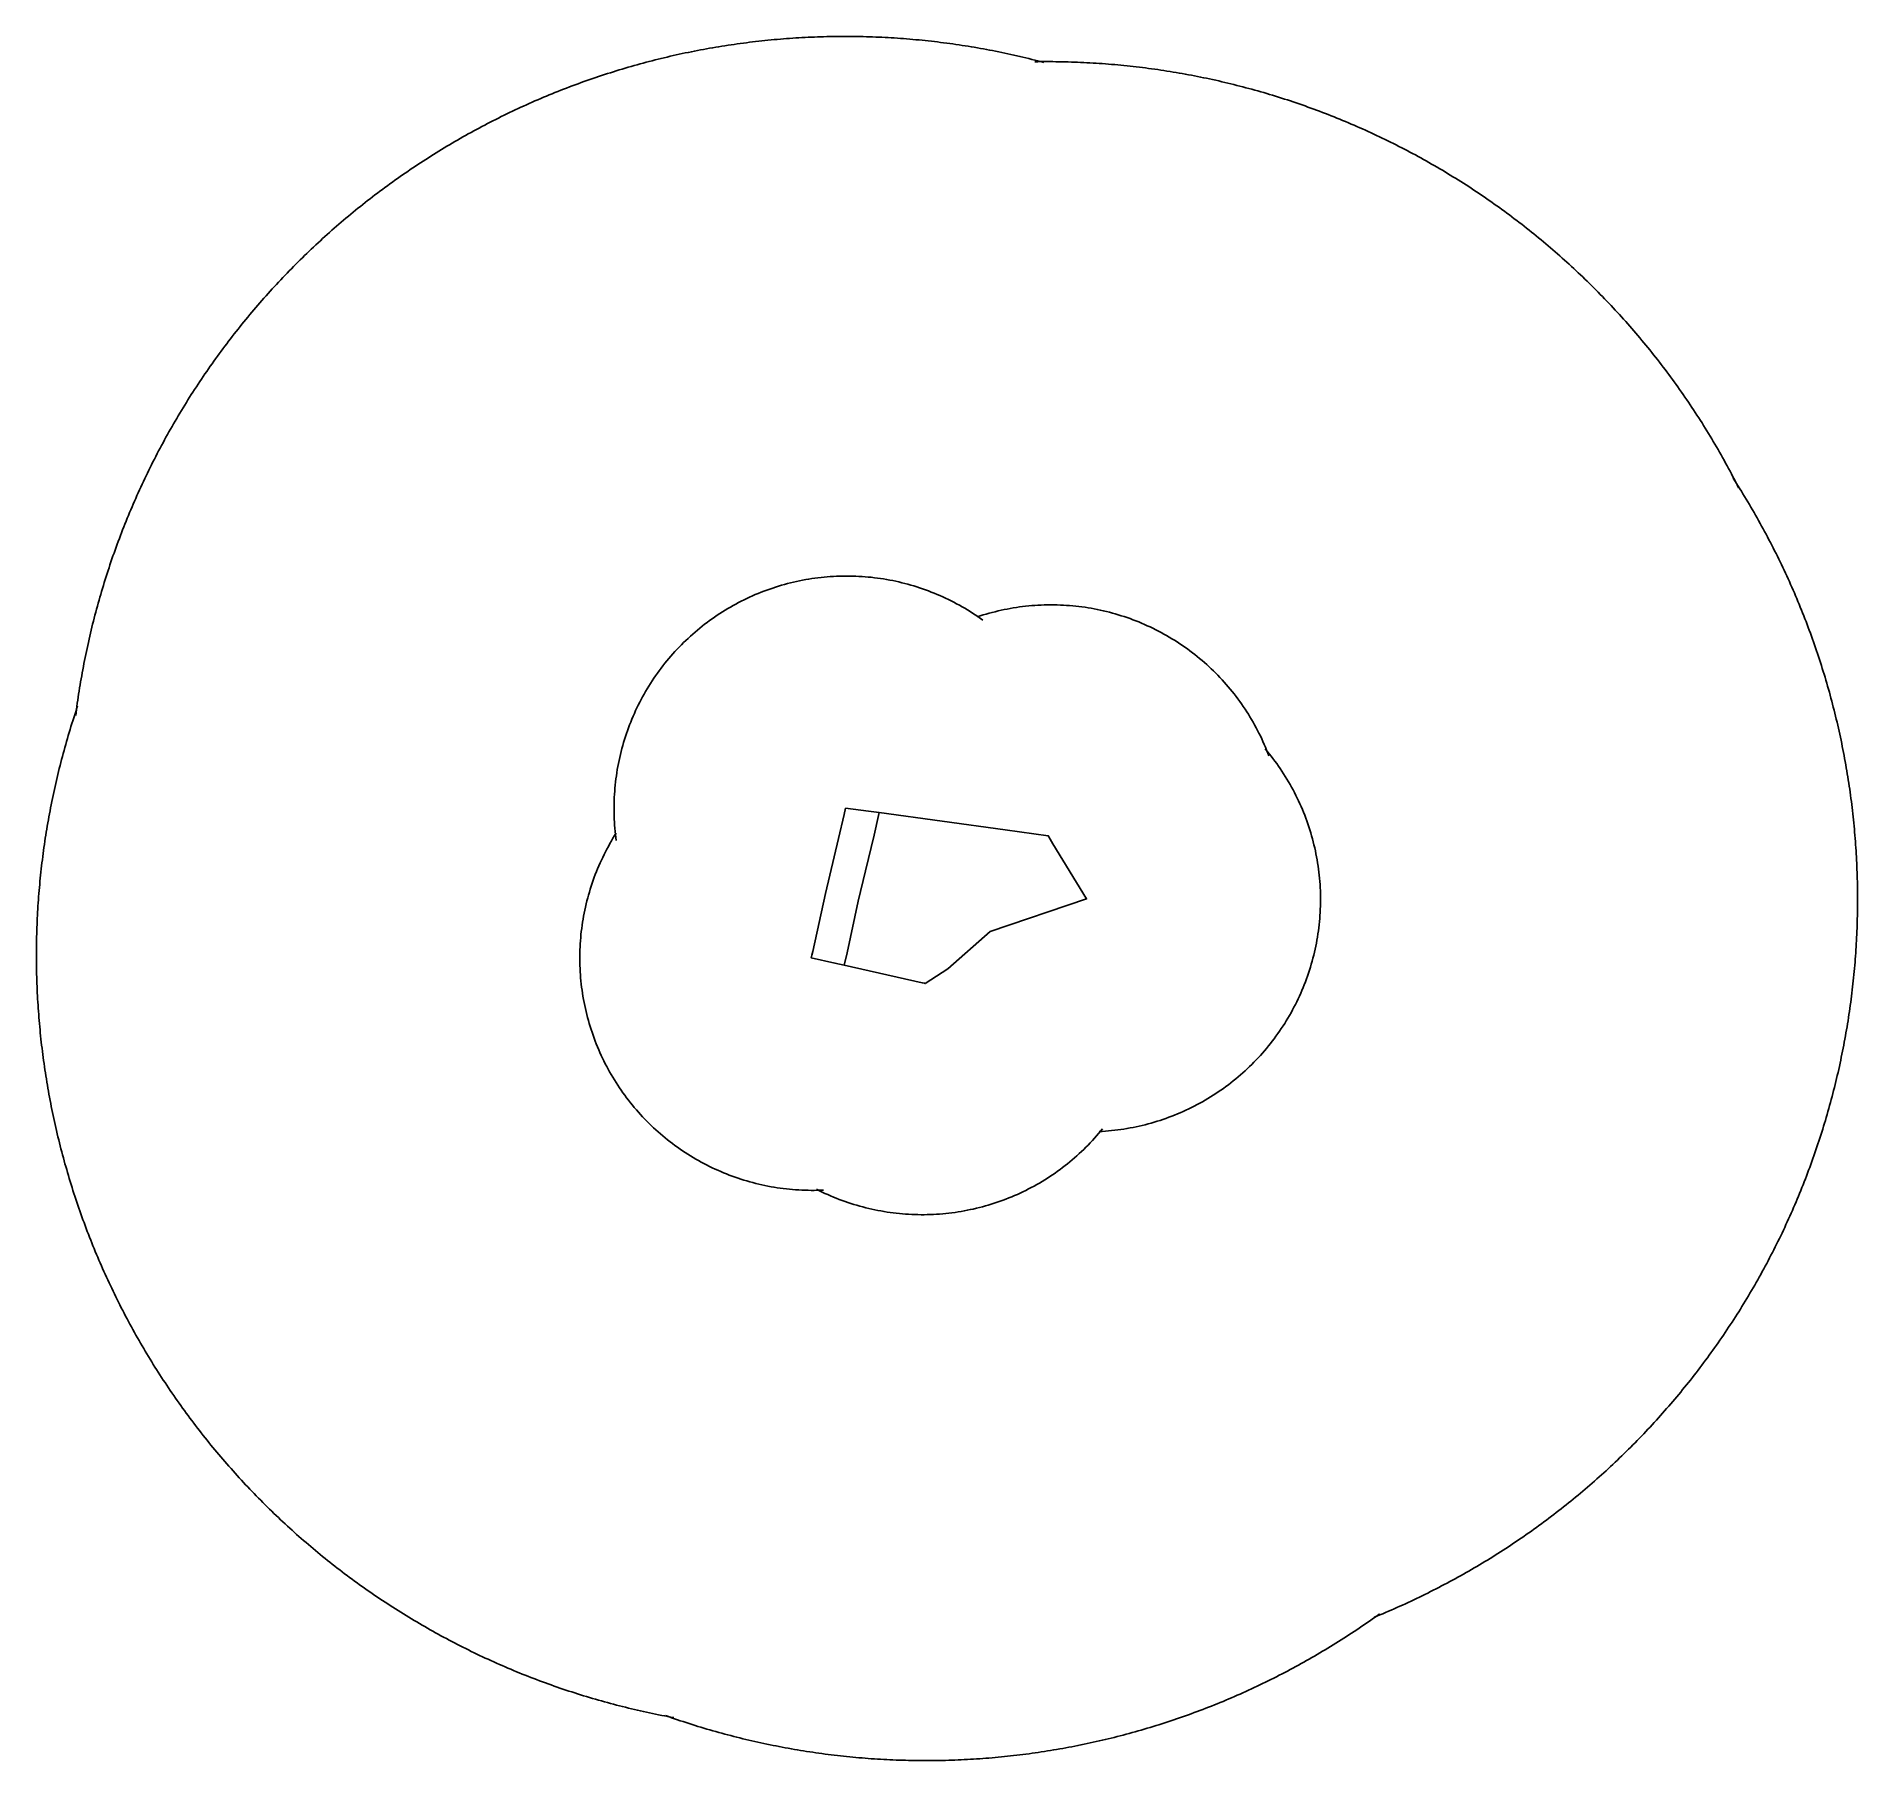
# Model space of a CAD drawing. Extents: x 408740 to 409915, y 7496186 to 7497299.
import ezdxf

# ---------------------------------------------------------------- set-up
doc = ezdxf.new("R2010")
doc.units = 0

msp = doc.modelspace()

# ---------------------------------------------------------------- linework, layer by layer
at = {"layer": 'F05_1480_P27', "color": 1}
msp.add_polyline3d([(409283.064, 7496796.74, 1496), (409283.252, 7496797.571, 1496), (409364.468, 7496786.454, 1496), (409392.318, 7496782.643, 1496), (409392.778, 7496781.888, 1496), (409395.434, 7496777.513, 1496), (409417.147, 7496741.906, 1496), (409417.147, 7496741.906, 1496), (409354.989, 7496720.884, 1496), (409327.654, 7496696.754, 1496), (409313.019, 7496687.275, 1496), (409312.441, 7496687.406, 1496), (409311.028, 7496687.731, 1496), (409260.791, 7496699.11, 1496), (409262.59, 7496707.043, 1496), (409269.809, 7496740.359, 1496), (409274.52, 7496759.957, 1496), (409279.968, 7496783.043, 1496), (409282.856, 7496795.817, 1496)], close=True, dxfattribs=at)
at = {"layer": 'F05_1480_P28', "color": 1}
msp.add_polyline3d([(409261.585, 7496800.522, 1496), (409276.36, 7496798.501, 1496), (409283.252, 7496797.571, 1496), (409279.968, 7496783.043, 1496), (409274.52, 7496759.957, 1496), (409269.809, 7496740.359, 1496), (409262.59, 7496707.043, 1496), (409260.791, 7496699.11, 1496), (409254.692, 7496700.491, 1496), (409239.503, 7496703.764, 1496), (409239.907, 7496705.483, 1496), (409240.517, 7496708.051, 1496), (409248.606, 7496745.379, 1496), (409257.135, 7496780.849, 1496), (409260.633, 7496796.317, 1496)], close=True, dxfattribs=at)
at = {"layer": 'HJGJHGJ', "color": 5}
for p, q in [((409348.562, 7496922.947, 2500), (409350.19, 7496921.785, 2500)), ((409427.453, 7496593.469, 2500), (409426.181, 7496591.926, 2500))]:
    msp.add_line(p, q, dxfattribs=at)
for points in [[(408764.875, 7496860.191, 2500), (408765.125, 7496862.176, 2500), (408765.384, 7496864.159, 2500), (408765.65, 7496866.141, 2500), (408765.925, 7496868.122, 2500), (408766.207, 7496870.102, 2500), (408766.497, 7496872.081, 2500), (408766.795, 7496874.059, 2500), (408767.101, 7496876.035, 2500), (408767.415, 7496878.01, 2500), (408767.737, 7496879.984, 2500), (408768.067, 7496881.957, 2500), (408768.404, 7496883.928, 2500), (408768.75, 7496885.898, 2500), (408769.103, 7496887.867, 2500), (408769.464, 7496889.834, 2500), (408769.833, 7496891.799, 2500), (408770.21, 7496893.764, 2500), (408770.595, 7496895.726, 2500), (408770.988, 7496897.687, 2500), (408771.388, 7496899.647, 2500), (408771.797, 7496901.605, 2500), (408772.213, 7496903.561, 2500), (408772.637, 7496905.515, 2500), (408773.068, 7496907.468, 2500), (408773.508, 7496909.419, 2500), (408773.955, 7496911.369, 2500), (408774.411, 7496913.316, 2500), (408774.874, 7496915.262, 2500), (408775.344, 7496917.206, 2500), (408775.823, 7496919.148, 2500), (408776.309, 7496921.088, 2500), (408776.803, 7496923.026, 2500), (408777.305, 7496924.962, 2500), (408777.815, 7496926.896, 2500), (408778.332, 7496928.827, 2500), (408778.857, 7496930.757, 2500), (408779.39, 7496932.685, 2500), (408779.93, 7496934.611, 2500), (408780.478, 7496936.534, 2500), (408781.034, 7496938.455, 2500), (408781.597, 7496940.374, 2500), (408782.169, 7496942.291, 2500), (408782.747, 7496944.205, 2500), (408783.334, 7496946.118, 2500), (408783.928, 7496948.027, 2500), (408784.53, 7496949.935, 2500), (408785.139, 7496951.839, 2500), (408785.756, 7496953.742, 2500), (408786.381, 7496955.642, 2500), (408787.013, 7496957.539, 2500), (408787.653, 7496959.434, 2500), (408788.3, 7496961.327, 2500), (408788.955, 7496963.216, 2500), (408789.617, 7496965.103, 2500), (408790.287, 7496966.988, 2500), (408790.965, 7496968.87, 2500), (408791.65, 7496970.749, 2500), (408792.343, 7496972.625, 2500), (408793.043, 7496974.498, 2500), (408793.75, 7496976.369, 2500), (408794.465, 7496978.237, 2500), (408795.188, 7496980.102, 2500), (408795.918, 7496981.964, 2500), (408796.655, 7496983.823, 2500), (408797.4, 7496985.679, 2500), (408798.152, 7496987.532, 2500), (408798.912, 7496989.382, 2500), (408799.679, 7496991.229, 2500), (408800.453, 7496993.073, 2500), (408801.235, 7496994.914, 2500), (408802.024, 7496996.752, 2500), (408802.821, 7496998.586, 2500), (408803.625, 7497000.418, 2500), (408804.436, 7497002.246, 2500), (408805.254, 7497004.071, 2500), (408806.08, 7497005.892, 2500), (408806.913, 7497007.711, 2500), (408807.753, 7497009.525, 2500), (408808.601, 7497011.337, 2500), (408809.456, 7497013.145, 2500), (408810.318, 7497014.95, 2500), (408811.187, 7497016.751, 2500), (408812.063, 7497018.549, 2500), (408812.947, 7497020.343, 2500), (408813.838, 7497022.134, 2500), (408814.736, 7497023.921, 2500), (408815.641, 7497025.704, 2500), (408816.553, 7497027.484, 2500), (408817.472, 7497029.26, 2500), (408818.399, 7497031.033, 2500), (408819.332, 7497032.802, 2500), (408820.273, 7497034.567, 2500), (408821.22, 7497036.328, 2500), (408822.175, 7497038.085, 2500), (408823.137, 7497039.839, 2500), (408824.105, 7497041.589, 2500), (408825.081, 7497043.335, 2500), (408826.064, 7497045.076, 2500), (408827.053, 7497046.815, 2500), (408828.05, 7497048.549, 2500), (408829.053, 7497050.279, 2500), (408830.064, 7497052.005, 2500), (408831.081, 7497053.727, 2500), (408832.105, 7497055.444, 2500), (408833.136, 7497057.158, 2500), (408834.174, 7497058.868, 2500), (408835.219, 7497060.573, 2500), (408836.27, 7497062.274, 2500), (408837.329, 7497063.972, 2500), (408838.394, 7497065.664, 2500), (408839.466, 7497067.353, 2500), (408840.544, 7497069.037, 2500), (408841.63, 7497070.717, 2500), (408842.722, 7497072.393, 2500), (408843.82, 7497074.064, 2500), (408844.926, 7497075.73, 2500), (408846.038, 7497077.393, 2500), (408847.157, 7497079.051, 2500), (408848.282, 7497080.704, 2500), (408849.414, 7497082.353, 2500), (408850.552, 7497083.997, 2500), (408851.698, 7497085.637, 2500), (408852.849, 7497087.272, 2500), (408854.007, 7497088.903, 2500), (408855.172, 7497090.528, 2500), (408856.343, 7497092.15, 2500), (408857.521, 7497093.766, 2500), (408858.705, 7497095.378, 2500), (408859.896, 7497096.985, 2500), (408861.093, 7497098.587, 2500), (408862.296, 7497100.185, 2500), (408863.506, 7497101.777, 2500), (408864.722, 7497103.365, 2500), (408865.944, 7497104.948, 2500), (408867.173, 7497106.526, 2500), (408868.408, 7497108.099, 2500), (408869.65, 7497109.667, 2500), (408870.897, 7497111.23, 2500), (408872.151, 7497112.788, 2500), (408873.411, 7497114.342, 2500), (408874.677, 7497115.89, 2500), (408875.95, 7497117.433, 2500), (408877.228, 7497118.971, 2500), (408878.513, 7497120.503, 2500), (408879.804, 7497122.031, 2500), (408881.101, 7497123.553, 2500), (408882.404, 7497125.071, 2500), (408883.713, 7497126.583, 2500), (408885.029, 7497128.089, 2500), (408886.35, 7497129.591, 2500), (408887.677, 7497131.087, 2500), (408889.01, 7497132.578, 2500), (408890.349, 7497134.063, 2500), (408891.694, 7497135.544, 2500), (408893.045, 7497137.018, 2500), (408894.402, 7497138.488, 2500), (408895.765, 7497139.952, 2500), (408897.133, 7497141.41, 2500), (408898.508, 7497142.863, 2500), (408899.888, 7497144.31, 2500), (408901.274, 7497145.752, 2500), (408902.665, 7497147.189, 2500), (408904.063, 7497148.619, 2500), (408905.466, 7497150.045, 2500), (408906.875, 7497151.464, 2500), (408908.289, 7497152.878, 2500), (408909.71, 7497154.286, 2500), (408911.135, 7497155.689, 2500), (408912.567, 7497157.086, 2500), (408914.004, 7497158.477, 2500), (408915.446, 7497159.862, 2500), (408916.894, 7497161.242, 2500), (408918.348, 7497162.616, 2500), (408919.807, 7497163.983, 2500), (408921.271, 7497165.346, 2500), (408922.741, 7497166.702, 2500), (408924.217, 7497168.052, 2500), (408925.697, 7497169.396, 2500), (408927.183, 7497170.735, 2500), (408928.675, 7497172.067, 2500), (408930.172, 7497173.394, 2500), (408931.674, 7497174.715, 2500), (408933.181, 7497176.029, 2500), (408934.694, 7497177.338, 2500), (408936.211, 7497178.64, 2500), (408937.734, 7497179.936, 2500), (408939.262, 7497181.227, 2500), (408940.796, 7497182.511, 2500), (408942.334, 7497183.789, 2500), (408943.878, 7497185.061, 2500), (408945.426, 7497186.326, 2500), (408946.98, 7497187.586, 2500), (408948.539, 7497188.839, 2500), (408950.102, 7497190.086, 2500), (408951.671, 7497191.326, 2500), (408953.245, 7497192.561, 2500), (408954.823, 7497193.789, 2500), (408956.407, 7497195.011, 2500), (408957.995, 7497196.226, 2500), (408959.588, 7497197.435, 2500), (408961.186, 7497198.638, 2500), (408962.789, 7497199.834, 2500), (408964.396, 7497201.024, 2500), (408966.009, 7497202.208, 2500), (408967.626, 7497203.385, 2500), (408969.247, 7497204.555, 2500), (408970.874, 7497205.719, 2500), (408972.505, 7497206.876, 2500), (408974.14, 7497208.027, 2500), (408975.781, 7497209.172, 2500), (408977.425, 7497210.31, 2500), (408979.075, 7497211.441, 2500), (408980.729, 7497212.566, 2500), (408982.387, 7497213.684, 2500), (408984.05, 7497214.795, 2500), (408985.717, 7497215.9, 2500), (408987.388, 7497216.998, 2500), (408989.064, 7497218.089, 2500), (408990.745, 7497219.174, 2500), (408992.43, 7497220.252, 2500), (408994.118, 7497221.323, 2500), (408995.812, 7497222.387, 2500), (408997.509, 7497223.445, 2500), (408999.211, 7497224.495, 2500), (409000.917, 7497225.539, 2500), (409002.627, 7497226.577, 2500), (409004.341, 7497227.607, 2500), (409006.059, 7497228.63, 2500), (409007.782, 7497229.647, 2500), (409009.508, 7497230.657, 2500), (409011.239, 7497231.659, 2500), (409012.973, 7497232.655, 2500), (409014.712, 7497233.644, 2500), (409016.454, 7497234.626, 2500), (409018.2, 7497235.601, 2500), (409019.95, 7497236.569, 2500), (409021.704, 7497237.53, 2500), (409023.462, 7497238.484, 2500), (409025.224, 7497239.43, 2500), (409026.989, 7497240.37, 2500), (409028.759, 7497241.303, 2500), (409030.531, 7497242.229, 2500), (409032.308, 7497243.147, 2500), (409034.088, 7497244.059, 2500), (409035.872, 7497244.963, 2500), (409037.66, 7497245.86, 2500), (409039.451, 7497246.75, 2500), (409041.245, 7497247.633, 2500), (409043.043, 7497248.509, 2500), (409044.845, 7497249.377, 2500), (409046.65, 7497250.238, 2500), (409048.459, 7497251.092, 2500), (409050.27, 7497251.939, 2500), (409052.086, 7497252.779, 2500), (409053.904, 7497253.611, 2500), (409055.726, 7497254.436, 2500), (409057.551, 7497255.254, 2500), (409059.38, 7497256.064, 2500), (409061.212, 7497256.867, 2500), (409063.046, 7497257.663, 2500), (409064.885, 7497258.451, 2500), (409066.726, 7497259.232, 2500), (409068.57, 7497260.006, 2500), (409070.417, 7497260.772, 2500), (409072.268, 7497261.531, 2500), (409074.121, 7497262.282, 2500), (409075.978, 7497263.026, 2500), (409077.837, 7497263.763, 2500), (409079.699, 7497264.492, 2500), (409081.565, 7497265.214, 2500), (409083.433, 7497265.928, 2500), (409085.304, 7497266.635, 2500), (409087.178, 7497267.334, 2500), (409089.054, 7497268.026, 2500), (409090.933, 7497268.71, 2500), (409092.815, 7497269.387, 2500), (409094.7, 7497270.056, 2500), (409096.588, 7497270.718, 2500), (409098.478, 7497271.372, 2500), (409100.37, 7497272.019, 2500), (409102.265, 7497272.658, 2500), (409104.163, 7497273.289, 2500), (409106.063, 7497273.913, 2500), (409107.966, 7497274.529, 2500), (409109.871, 7497275.137, 2500), (409111.779, 7497275.738, 2500), (409113.689, 7497276.332, 2500), (409115.601, 7497276.917, 2500), (409117.516, 7497277.495, 2500), (409119.433, 7497278.066, 2500), (409121.352, 7497278.628, 2500), (409123.273, 7497279.183, 2500), (409125.197, 7497279.731, 2500), (409127.123, 7497280.27, 2500), (409129.051, 7497280.802, 2500), (409130.981, 7497281.326, 2500), (409132.913, 7497281.843, 2500), (409134.847, 7497282.352, 2500), (409136.783, 7497282.852, 2500), (409138.722, 7497283.346, 2500), (409140.662, 7497283.831, 2500), (409142.604, 7497284.309, 2500), (409144.548, 7497284.779, 2500), (409146.494, 7497285.241, 2500), (409148.442, 7497285.695, 2500), (409150.391, 7497286.142, 2500), (409152.342, 7497286.581, 2500), (409154.295, 7497287.012, 2500), (409156.25, 7497287.435, 2500), (409158.207, 7497287.85, 2500), (409160.165, 7497288.258, 2500), (409162.124, 7497288.657, 2500), (409164.085, 7497289.049, 2500), (409166.048, 7497289.433, 2500), (409168.013, 7497289.809, 2500), (409169.978, 7497290.177, 2500), (409171.946, 7497290.538, 2500), (409173.914, 7497290.89, 2500), (409175.884, 7497291.235, 2500), (409177.856, 7497291.572, 2500), (409179.829, 7497291.901, 2500), (409181.803, 7497292.222, 2500), (409183.778, 7497292.535, 2500), (409185.755, 7497292.84, 2500), (409187.732, 7497293.137, 2500), (409189.711, 7497293.426, 2500), (409191.691, 7497293.708, 2500), (409193.673, 7497293.981, 2500), (409195.655, 7497294.247, 2500), (409197.638, 7497294.505, 2500), (409199.623, 7497294.754, 2500), (409201.608, 7497294.996, 2500), (409203.594, 7497295.23, 2500), (409205.581, 7497295.456, 2500), (409207.57, 7497295.674, 2500), (409209.558, 7497295.884, 2500), (409211.548, 7497296.086, 2500), (409213.539, 7497296.28, 2500), (409215.53, 7497296.466, 2500), (409217.522, 7497296.644, 2500), (409219.515, 7497296.814, 2500), (409221.508, 7497296.976, 2500), (409223.502, 7497297.131, 2500), (409225.497, 7497297.277, 2500), (409227.492, 7497297.415, 2500), (409229.488, 7497297.545, 2500), (409231.484, 7497297.668, 2500), (409233.481, 7497297.782, 2500), (409235.478, 7497297.888, 2500), (409237.476, 7497297.987, 2500), (409239.474, 7497298.077, 2500), (409241.472, 7497298.159, 2500), (409243.471, 7497298.234, 2500), (409245.469, 7497298.3, 2500), (409247.469, 7497298.358, 2500), (409249.468, 7497298.409, 2500), (409251.468, 7497298.451, 2500), (409253.467, 7497298.486, 2500), (409255.467, 7497298.512, 2500), (409257.467, 7497298.53, 2500), (409259.467, 7497298.541, 2500), (409261.06, 7497298.543, 2500), (409263.06, 7497298.539, 2500), (409265.06, 7497298.527, 2500), (409267.059, 7497298.507, 2500), (409269.059, 7497298.479, 2500), (409271.059, 7497298.443, 2500), (409273.058, 7497298.399, 2500), (409275.058, 7497298.347, 2500), (409277.057, 7497298.287, 2500), (409279.056, 7497298.219, 2500), (409281.054, 7497298.143, 2500), (409283.053, 7497298.059, 2500), (409285.05, 7497297.967, 2500), (409287.048, 7497297.867, 2500), (409289.045, 7497297.759, 2500), (409291.042, 7497297.644, 2500), (409293.038, 7497297.52, 2500), (409295.033, 7497297.388, 2500), (409297.029, 7497297.248, 2500), (409299.023, 7497297.1, 2500), (409301.017, 7497296.944, 2500), (409303.01, 7497296.78, 2500), (409305.003, 7497296.608, 2500), (409306.995, 7497296.429, 2500), (409308.986, 7497296.241, 2500), (409310.976, 7497296.045, 2500), (409312.966, 7497295.842, 2500), (409314.955, 7497295.63, 2500), (409316.943, 7497295.411, 2500), (409318.93, 7497295.183, 2500), (409320.916, 7497294.948, 2500), (409322.901, 7497294.704, 2500), (409324.885, 7497294.453, 2500), (409326.868, 7497294.194, 2500), (409328.85, 7497293.926, 2500), (409330.831, 7497293.651, 2500), (409332.811, 7497293.368, 2500), (409334.79, 7497293.077, 2500), (409336.767, 7497292.778, 2500), (409338.744, 7497292.472, 2500), (409340.719, 7497292.157, 2500), (409342.693, 7497291.834, 2500), (409344.665, 7497291.504, 2500), (409346.636, 7497291.165, 2500), (409348.606, 7497290.819, 2500), (409350.574, 7497290.465, 2500), (409352.541, 7497290.103, 2500), (409354.507, 7497289.733, 2500), (409356.471, 7497289.356, 2500), (409358.433, 7497288.97, 2500), (409360.394, 7497288.577, 2500), (409362.354, 7497288.175, 2500), (409364.311, 7497287.766, 2500), (409366.267, 7497287.349, 2500), (409368.222, 7497286.925, 2500), (409370.174, 7497286.492, 2500), (409372.125, 7497286.052, 2500), (409374.074, 7497285.603, 2500), (409376.022, 7497285.147, 2500), (409377.967, 7497284.684, 2500), (409379.911, 7497284.212, 2500), (409381.853, 7497283.733, 2500), (409383.792, 7497283.246, 2500), (409385.73, 7497282.751, 2500), (409387.666, 7497282.249, 2500), (409389.6, 7497281.738, 2500)], [(409383.693, 7497282.207, 2500), (409385.693, 7497282.234, 2500), (409387.693, 7497282.252, 2500), (409389.693, 7497282.262, 2500), (409391.285, 7497282.265, 2500), (409393.285, 7497282.261, 2500), (409395.285, 7497282.249, 2500), (409397.285, 7497282.229, 2500), (409399.285, 7497282.201, 2500), (409401.285, 7497282.165, 2500), (409403.284, 7497282.121, 2500), (409405.284, 7497282.069, 2500), (409407.283, 7497282.009, 2500), (409409.282, 7497281.941, 2500), (409411.28, 7497281.865, 2500), (409413.278, 7497281.781, 2500), (409415.276, 7497281.689, 2500), (409417.274, 7497281.589, 2500), (409419.271, 7497281.481, 2500), (409421.267, 7497281.365, 2500), (409423.264, 7497281.241, 2500), (409425.259, 7497281.109, 2500), (409427.254, 7497280.97, 2500), (409429.249, 7497280.822, 2500), (409431.243, 7497280.666, 2500), (409433.236, 7497280.502, 2500), (409435.229, 7497280.33, 2500), (409437.221, 7497280.15, 2500), (409439.212, 7497279.963, 2500), (409441.202, 7497279.767, 2500), (409443.192, 7497279.563, 2500), (409445.181, 7497279.352, 2500), (409447.168, 7497279.132, 2500), (409449.155, 7497278.905, 2500), (409451.142, 7497278.669, 2500), (409453.127, 7497278.426, 2500), (409455.111, 7497278.175, 2500), (409457.094, 7497277.915, 2500), (409459.076, 7497277.648, 2500), (409461.057, 7497277.373, 2500), (409463.037, 7497277.09, 2500), (409465.016, 7497276.799, 2500), (409466.993, 7497276.5, 2500), (409468.969, 7497276.193, 2500), (409470.945, 7497275.879, 2500), (409472.918, 7497275.556, 2500), (409474.891, 7497275.226, 2500), (409476.862, 7497274.887, 2500), (409478.832, 7497274.541, 2500), (409480.8, 7497274.187, 2500), (409482.767, 7497273.825, 2500), (409484.733, 7497273.455, 2500), (409486.697, 7497273.077, 2500), (409488.659, 7497272.692, 2500), (409490.62, 7497272.298, 2500), (409492.579, 7497271.897, 2500), (409494.537, 7497271.488, 2500), (409496.493, 7497271.071, 2500), (409498.448, 7497270.646, 2500), (409500.4, 7497270.214, 2500), (409502.351, 7497269.773, 2500), (409504.3, 7497269.325, 2500), (409506.248, 7497268.869, 2500), (409508.193, 7497268.406, 2500), (409510.137, 7497267.934, 2500), (409512.078, 7497267.455, 2500), (409514.018, 7497266.968, 2500), (409515.956, 7497266.473, 2500), (409517.892, 7497265.97, 2500), (409519.826, 7497265.46, 2500), (409521.757, 7497264.942, 2500), (409523.687, 7497264.416, 2500), (409525.615, 7497263.883, 2500), (409527.54, 7497263.342, 2500), (409529.463, 7497262.793, 2500), (409531.384, 7497262.236, 2500), (409533.303, 7497261.672, 2500), (409535.22, 7497261.1, 2500), (409537.134, 7497260.52, 2500), (409539.046, 7497259.933, 2500), (409540.955, 7497259.338, 2500), (409542.862, 7497258.736, 2500), (409544.767, 7497258.126, 2500), (409546.669, 7497257.508, 2500), (409548.569, 7497256.883, 2500), (409550.466, 7497256.25, 2500), (409552.361, 7497255.609, 2500), (409554.253, 7497254.961, 2500), (409556.142, 7497254.306, 2500), (409558.029, 7497253.642, 2500), (409559.913, 7497252.972, 2500), (409561.795, 7497252.293, 2500), (409563.673, 7497251.608, 2500), (409565.549, 7497250.914, 2500), (409567.423, 7497250.213, 2500), (409569.293, 7497249.505, 2500), (409571.16, 7497248.789, 2500), (409573.025, 7497248.066, 2500), (409574.887, 7497247.335, 2500), (409576.746, 7497246.597, 2500), (409578.602, 7497245.852, 2500), (409580.454, 7497245.099, 2500), (409582.304, 7497244.338, 2500), (409584.151, 7497243.571, 2500), (409585.995, 7497242.796, 2500), (409587.835, 7497242.013, 2500), (409589.673, 7497241.223, 2500), (409591.507, 7497240.426, 2500), (409593.338, 7497239.621, 2500), (409595.166, 7497238.809, 2500), (409596.99, 7497237.99, 2500), (409598.811, 7497237.164, 2500), (409600.629, 7497236.33, 2500), (409602.444, 7497235.489, 2500), (409604.255, 7497234.641, 2500), (409606.063, 7497233.785, 2500), (409607.867, 7497232.923, 2500), (409609.668, 7497232.053, 2500), (409611.466, 7497231.176, 2500), (409613.26, 7497230.291, 2500), (409615.05, 7497229.4, 2500), (409616.837, 7497228.501, 2500), (409618.62, 7497227.595, 2500), (409620.399, 7497226.682, 2500), (409622.175, 7497225.762, 2500), (409623.947, 7497224.835, 2500), (409625.716, 7497223.901, 2500), (409627.48, 7497222.96, 2500), (409629.241, 7497222.012, 2500), (409630.998, 7497221.056, 2500), (409632.751, 7497220.094, 2500), (409634.501, 7497219.125, 2500), (409636.246, 7497218.148, 2500), (409637.988, 7497217.165, 2500), (409639.726, 7497216.175, 2500), (409641.459, 7497215.177, 2500), (409643.189, 7497214.173, 2500), (409644.914, 7497213.162, 2500), (409646.636, 7497212.144, 2500), (409648.353, 7497211.119, 2500), (409650.067, 7497210.088, 2500), (409651.776, 7497209.049, 2500), (409653.481, 7497208.004, 2500), (409655.182, 7497206.952, 2500), (409656.879, 7497205.893, 2500), (409658.571, 7497204.827, 2500), (409660.259, 7497203.754, 2500), (409661.943, 7497202.675, 2500), (409663.622, 7497201.589, 2500), (409665.297, 7497200.496, 2500), (409666.968, 7497199.397, 2500), (409668.634, 7497198.291, 2500), (409670.296, 7497197.178, 2500), (409671.954, 7497196.059, 2500), (409673.607, 7497194.933, 2500), (409675.255, 7497193.8, 2500), (409676.899, 7497192.661, 2500), (409678.538, 7497191.515, 2500), (409680.173, 7497190.363, 2500), (409681.803, 7497189.204, 2500), (409683.428, 7497188.039, 2500), (409685.049, 7497186.867, 2500), (409686.665, 7497185.689, 2500), (409688.277, 7497184.504, 2500), (409689.883, 7497183.313, 2500), (409691.485, 7497182.115, 2500), (409693.082, 7497180.911, 2500), (409694.674, 7497179.701, 2500), (409696.261, 7497178.484, 2500), (409697.844, 7497177.261, 2500), (409699.421, 7497176.032, 2500), (409700.994, 7497174.796, 2500), (409702.562, 7497173.554, 2500), (409704.124, 7497172.306, 2500), (409705.682, 7497171.051, 2500), (409707.235, 7497169.791, 2500), (409708.782, 7497168.524, 2500), (409710.325, 7497167.251, 2500), (409711.862, 7497165.971, 2500), (409713.394, 7497164.686, 2500), (409714.921, 7497163.395, 2500), (409716.443, 7497162.097, 2500), (409717.96, 7497160.793, 2500), (409719.472, 7497159.484, 2500), (409720.978, 7497158.168, 2500), (409722.479, 7497156.846, 2500), (409723.974, 7497155.518, 2500), (409725.465, 7497154.185, 2500), (409726.95, 7497152.845, 2500), (409728.429, 7497151.499, 2500), (409729.904, 7497150.148, 2500), (409731.372, 7497148.79, 2500), (409732.836, 7497147.427, 2500), (409734.294, 7497146.058, 2500), (409735.746, 7497144.683, 2500), (409737.193, 7497143.302, 2500), (409738.634, 7497141.916, 2500), (409740.07, 7497140.523, 2500), (409741.501, 7497139.125, 2500), (409742.925, 7497137.722, 2500), (409744.344, 7497136.312, 2500), (409745.758, 7497134.897, 2500), (409747.165, 7497133.477, 2500), (409748.567, 7497132.05, 2500), (409749.963, 7497130.618, 2500), (409751.354, 7497129.181, 2500), (409752.739, 7497127.738, 2500), (409754.118, 7497126.289, 2500), (409755.491, 7497124.835, 2500), (409756.858, 7497123.376, 2500), (409758.22, 7497121.911, 2500), (409759.576, 7497120.44, 2500), (409760.925, 7497118.964, 2500), (409762.269, 7497117.483, 2500), (409763.607, 7497115.996, 2500), (409764.939, 7497114.504, 2500), (409766.265, 7497113.007, 2500), (409767.585, 7497111.505, 2500), (409768.899, 7497109.997, 2500), (409770.207, 7497108.484, 2500), (409771.509, 7497106.965, 2500), (409772.804, 7497105.442, 2500), (409774.094, 7497103.913, 2500), (409775.378, 7497102.38, 2500), (409776.655, 7497100.841, 2500), (409777.926, 7497099.297, 2500), (409779.191, 7497097.747, 2500), (409780.45, 7497096.193, 2500), (409781.703, 7497094.634, 2500), (409782.949, 7497093.07, 2500), (409784.189, 7497091.501, 2500), (409785.423, 7497089.927, 2500), (409786.65, 7497088.348, 2500), (409787.871, 7497086.764, 2500), (409789.086, 7497085.175, 2500), (409790.295, 7497083.581, 2500), (409791.497, 7497081.983, 2500), (409792.692, 7497080.38, 2500), (409793.882, 7497078.772, 2500), (409795.065, 7497077.159, 2500), (409796.241, 7497075.542, 2500), (409797.411, 7497073.919, 2500), (409798.574, 7497072.293, 2500), (409799.731, 7497070.661, 2500), (409800.881, 7497069.025, 2500), (409802.025, 7497067.384, 2500), (409803.162, 7497065.739, 2500), (409804.293, 7497064.089, 2500), (409805.417, 7497062.435, 2500), (409806.534, 7497060.776, 2500), (409807.645, 7497059.113, 2500), (409808.749, 7497057.445, 2500), (409809.846, 7497055.773, 2500), (409810.937, 7497054.097, 2500), (409812.021, 7497052.416, 2500), (409813.098, 7497050.731, 2500), (409814.169, 7497049.042, 2500), (409815.232, 7497047.348, 2500), (409816.289, 7497045.65, 2500), (409817.339, 7497043.948, 2500), (409818.383, 7497042.242, 2500), (409819.419, 7497040.531, 2500), (409820.449, 7497038.817, 2500), (409821.472, 7497037.098, 2500), (409822.488, 7497035.375, 2500), (409823.497, 7497033.648, 2500), (409824.499, 7497031.917, 2500), (409825.494, 7497030.183, 2500), (409826.482, 7497028.444, 2500), (409827.463, 7497026.701, 2500), (409828.437, 7497024.954, 2500), (409829.405, 7497023.204, 2500), (409830.365, 7497021.449, 2500), (409831.318, 7497019.691, 2500), (409832.264, 7497017.929, 2500), (409833.203, 7497016.163, 2500), (409834.136, 7497014.394, 2500), (409835.061, 7497012.621, 2500), (409835.978, 7497010.844, 2500), (409836.889, 7497009.063, 2500), (409837.793, 7497007.279, 2500)], [(409834.192, 7497013.401, 2500), (409835.276, 7497011.721, 2500), (409836.353, 7497010.035, 2500), (409837.423, 7497008.346, 2500), (409838.487, 7497006.652, 2500), (409839.544, 7497004.955, 2500), (409840.594, 7497003.252, 2500), (409841.637, 7497001.546, 2500), (409842.674, 7496999.836, 2500), (409843.704, 7496998.121, 2500), (409844.726, 7496996.402, 2500), (409845.742, 7496994.68, 2500), (409846.751, 7496992.953, 2500), (409847.753, 7496991.222, 2500), (409848.748, 7496989.487, 2500), (409849.737, 7496987.748, 2500), (409850.718, 7496986.005, 2500), (409851.692, 7496984.259, 2500), (409852.659, 7496982.508, 2500), (409853.62, 7496980.754, 2500), (409854.573, 7496978.996, 2500), (409855.519, 7496977.234, 2500), (409856.458, 7496975.468, 2500), (409857.39, 7496973.698, 2500), (409858.315, 7496971.925, 2500), (409859.233, 7496970.148, 2500), (409860.144, 7496968.367, 2500), (409861.047, 7496966.583, 2500), (409861.944, 7496964.795, 2500), (409862.833, 7496963.004, 2500), (409863.715, 7496961.209, 2500), (409864.59, 7496959.411, 2500), (409865.458, 7496957.609, 2500), (409866.319, 7496955.803, 2500), (409867.172, 7496953.995, 2500), (409868.018, 7496952.182, 2500), (409868.857, 7496950.367, 2500), (409869.688, 7496948.548, 2500), (409870.513, 7496946.726, 2500), (409871.33, 7496944.9, 2500), (409872.139, 7496943.071, 2500), (409872.942, 7496941.239, 2500), (409873.737, 7496939.404, 2500), (409874.524, 7496937.566, 2500), (409875.305, 7496935.724, 2500), (409876.078, 7496933.88, 2500), (409876.843, 7496932.032, 2500), (409877.601, 7496930.181, 2500), (409878.352, 7496928.327, 2500), (409879.095, 7496926.471, 2500), (409879.831, 7496924.611, 2500), (409880.56, 7496922.748, 2500), (409881.281, 7496920.883, 2500), (409881.994, 7496919.014, 2500), (409882.7, 7496917.143, 2500), (409883.399, 7496915.269, 2500), (409884.09, 7496913.392, 2500), (409884.773, 7496911.513, 2500), (409885.449, 7496909.63, 2500), (409886.118, 7496907.745, 2500), (409886.779, 7496905.858, 2500), (409887.432, 7496903.968, 2500), (409888.078, 7496902.075, 2500), (409888.716, 7496900.179, 2500), (409889.347, 7496898.281, 2500), (409889.97, 7496896.381, 2500), (409890.585, 7496894.478, 2500), (409891.193, 7496892.572, 2500), (409891.793, 7496890.665, 2500), (409892.386, 7496888.754, 2500), (409892.971, 7496886.842, 2500), (409893.548, 7496884.927, 2500), (409894.118, 7496883.01, 2500), (409894.68, 7496881.09, 2500), (409895.234, 7496879.169, 2500), (409895.78, 7496877.245, 2500), (409896.319, 7496875.319, 2500), (409896.85, 7496873.391, 2500), (409897.374, 7496871.46, 2500), (409897.889, 7496869.528, 2500), (409898.397, 7496867.594, 2500), (409898.898, 7496865.657, 2500), (409899.39, 7496863.719, 2500), (409899.875, 7496861.778, 2500), (409900.352, 7496859.836, 2500), (409900.821, 7496857.892, 2500), (409901.282, 7496855.946, 2500), (409901.736, 7496853.998, 2500), (409902.182, 7496852.048, 2500), (409902.62, 7496850.097, 2500), (409903.05, 7496848.144, 2500), (409903.472, 7496846.189, 2500), (409903.887, 7496844.232, 2500), (409904.294, 7496842.274, 2500), (409904.693, 7496840.314, 2500), (409905.084, 7496838.353, 2500), (409905.467, 7496836.39, 2500), (409905.842, 7496834.425, 2500), (409906.21, 7496832.459, 2500), (409906.569, 7496830.492, 2500), (409906.921, 7496828.523, 2500), (409907.265, 7496826.553, 2500), (409907.601, 7496824.581, 2500), (409907.929, 7496822.609, 2500), (409908.249, 7496820.634, 2500), (409908.562, 7496818.659, 2500), (409908.866, 7496816.682, 2500), (409909.162, 7496814.704, 2500), (409909.451, 7496812.725, 2500), (409909.732, 7496810.745, 2500), (409910.004, 7496808.764, 2500), (409910.269, 7496806.781, 2500), (409910.526, 7496804.798, 2500), (409910.775, 7496802.813, 2500), (409911.016, 7496800.828, 2500), (409911.249, 7496798.842, 2500), (409911.474, 7496796.854, 2500), (409911.691, 7496794.866, 2500), (409911.901, 7496792.877, 2500), (409912.102, 7496790.887, 2500), (409912.295, 7496788.897, 2500), (409912.48, 7496786.905, 2500), (409912.658, 7496784.913, 2500), (409912.827, 7496782.92, 2500), (409912.989, 7496780.927, 2500), (409913.142, 7496778.933, 2500), (409913.288, 7496776.938, 2500), (409913.425, 7496774.943, 2500), (409913.555, 7496772.947, 2500), (409913.676, 7496770.951, 2500), (409913.79, 7496768.954, 2500), (409913.895, 7496766.957, 2500), (409913.993, 7496764.959, 2500), (409914.082, 7496762.961, 2500), (409914.164, 7496760.963, 2500), (409914.237, 7496758.964, 2500), (409914.303, 7496756.965, 2500), (409914.361, 7496754.966, 2500), (409914.41, 7496752.967, 2500), (409914.452, 7496750.967, 2500), (409914.485, 7496748.967, 2500), (409914.511, 7496746.967, 2500), (409914.529, 7496744.968, 2500), (409914.538, 7496742.968, 2500), (409914.54, 7496740.968, 2500), (409914.533, 7496738.968, 2500), (409914.519, 7496736.968, 2500), (409914.496, 7496734.968, 2500), (409914.466, 7496732.968, 2500), (409914.428, 7496730.968, 2500), (409914.381, 7496728.969, 2500), (409914.327, 7496726.97, 2500), (409914.264, 7496724.971, 2500), (409914.194, 7496722.972, 2500), (409914.116, 7496720.973, 2500), (409914.029, 7496718.975, 2500), (409913.935, 7496716.978, 2500), (409913.833, 7496714.98, 2500), (409913.722, 7496712.983, 2500), (409913.604, 7496710.987, 2500), (409913.478, 7496708.991, 2500), (409913.343, 7496706.995, 2500), (409913.201, 7496705, 2500), (409913.051, 7496703.006, 2500), (409912.892, 7496701.012, 2500), (409912.726, 7496699.019, 2500), (409912.552, 7496697.027, 2500), (409912.37, 7496695.035, 2500), (409912.18, 7496693.044, 2500), (409911.982, 7496691.054, 2500), (409911.776, 7496689.065, 2500), (409911.562, 7496687.076, 2500), (409911.34, 7496685.088, 2500), (409911.11, 7496683.102, 2500), (409910.872, 7496681.116, 2500), (409910.626, 7496679.131, 2500), (409910.372, 7496677.147, 2500), (409910.111, 7496675.164, 2500), (409909.841, 7496673.183, 2500), (409909.564, 7496671.202, 2500), (409909.278, 7496669.222, 2500), (409908.985, 7496667.244, 2500), (409908.684, 7496665.267, 2500), (409908.375, 7496663.291, 2500), (409908.057, 7496661.316, 2500), (409907.733, 7496659.343, 2500), (409907.4, 7496657.371, 2500), (409907.059, 7496655.4, 2500), (409906.71, 7496653.431, 2500), (409906.354, 7496651.463, 2500), (409905.989, 7496649.496, 2500), (409905.617, 7496647.531, 2500), (409905.237, 7496645.567, 2500), (409904.849, 7496643.605, 2500), (409904.453, 7496641.645, 2500), (409904.05, 7496639.686, 2500), (409903.638, 7496637.729, 2500), (409903.219, 7496635.773, 2500), (409902.792, 7496633.82, 2500), (409902.357, 7496631.867, 2500), (409901.914, 7496629.917, 2500), (409901.464, 7496627.968, 2500), (409901.006, 7496626.022, 2500), (409900.54, 7496624.077, 2500), (409900.066, 7496622.134, 2500), (409899.584, 7496620.192, 2500), (409899.095, 7496618.253, 2500), (409898.597, 7496616.316, 2500), (409898.093, 7496614.381, 2500), (409897.58, 7496612.448, 2500), (409897.06, 7496610.517, 2500), (409896.532, 7496608.587, 2500), (409895.996, 7496606.661, 2500), (409895.452, 7496604.736, 2500), (409894.901, 7496602.813, 2500), (409894.342, 7496600.893, 2500), (409893.776, 7496598.975, 2500), (409893.201, 7496597.059, 2500), (409892.62, 7496595.146, 2500), (409892.03, 7496593.234, 2500), (409891.433, 7496591.326, 2500), (409890.828, 7496589.419, 2500), (409890.216, 7496587.515, 2500), (409889.596, 7496585.614, 2500), (409888.968, 7496583.715, 2500), (409888.333, 7496581.819, 2500), (409887.69, 7496579.925, 2500), (409887.04, 7496578.033, 2500), (409886.382, 7496576.145, 2500), (409885.716, 7496574.259, 2500), (409885.043, 7496572.375, 2500), (409884.363, 7496570.495, 2500), (409883.675, 7496568.617, 2500), (409882.979, 7496566.742, 2500), (409882.276, 7496564.869, 2500), (409881.566, 7496563, 2500), (409880.848, 7496561.133, 2500), (409880.122, 7496559.269, 2500), (409879.389, 7496557.408, 2500), (409878.649, 7496555.55, 2500), (409877.901, 7496553.695, 2500), (409877.146, 7496551.844, 2500), (409876.383, 7496549.995, 2500), (409875.613, 7496548.149, 2500), (409874.836, 7496546.306, 2500), (409874.051, 7496544.466, 2500), (409873.259, 7496542.63, 2500), (409872.46, 7496540.797, 2500), (409871.653, 7496538.967, 2500), (409870.839, 7496537.14, 2500), (409870.017, 7496535.316, 2500), (409869.189, 7496533.496, 2500), (409868.353, 7496531.679, 2500), (409867.51, 7496529.866, 2500), (409866.659, 7496528.055, 2500), (409865.802, 7496526.249, 2500), (409864.937, 7496524.445, 2500), (409864.065, 7496522.645, 2500), (409863.185, 7496520.849, 2500), (409862.299, 7496519.056, 2500), (409861.405, 7496517.267, 2500), (409860.504, 7496515.481, 2500), (409859.596, 7496513.699, 2500), (409858.681, 7496511.921, 2500), (409857.759, 7496510.146, 2500), (409856.83, 7496508.375, 2500), (409855.894, 7496506.608, 2500), (409854.95, 7496504.844, 2500), (409854, 7496503.085, 2500), (409853.042, 7496501.329, 2500), (409852.078, 7496499.577, 2500), (409851.107, 7496497.828, 2500), (409850.128, 7496496.084, 2500), (409849.143, 7496494.344, 2500), (409848.15, 7496492.607, 2500), (409847.151, 7496490.875, 2500), (409846.145, 7496489.146, 2500), (409845.132, 7496487.422, 2500), (409844.112, 7496485.702, 2500), (409843.085, 7496483.985, 2500), (409842.051, 7496482.273, 2500), (409841.01, 7496480.565, 2500), (409839.963, 7496478.862, 2500), (409838.909, 7496477.162, 2500), (409837.848, 7496475.467, 2500), (409836.78, 7496473.776, 2500), (409835.705, 7496472.089, 2500), (409834.624, 7496470.406, 2500), (409833.536, 7496468.728, 2500), (409832.441, 7496467.054, 2500), (409831.34, 7496465.385, 2500), (409830.232, 7496463.72, 2500), (409829.117, 7496462.059, 2500), (409827.996, 7496460.403, 2500), (409826.868, 7496458.752, 2500), (409825.733, 7496457.105, 2500), (409824.592, 7496455.462, 2500), (409823.444, 7496453.824, 2500), (409822.29, 7496452.191, 2500), (409821.129, 7496450.562, 2500), (409819.962, 7496448.938, 2500), (409818.788, 7496447.319, 2500), (409817.608, 7496445.704, 2500), (409816.421, 7496444.094, 2500), (409815.228, 7496442.489, 2500), (409814.029, 7496440.889, 2500), (409812.823, 7496439.293, 2500), (409811.611, 7496437.703, 2500), (409810.392, 7496436.117, 2500), (409809.167, 7496434.536, 2500), (409807.936, 7496432.96, 2500), (409806.698, 7496431.389, 2500), (409805.454, 7496429.822, 2500), (409804.204, 7496428.261, 2500), (409802.948, 7496426.705, 2500), (409801.685, 7496425.154, 2500), (409800.416, 7496423.608, 2500), (409799.141, 7496422.067, 2500), (409797.86, 7496420.531, 2500), (409796.573, 7496419.001, 2500), (409795.28, 7496417.475, 2500), (409793.98, 7496415.955, 2500), (409792.675, 7496414.439, 2500), (409791.363, 7496412.93, 2500), (409790.046, 7496411.425, 2500), (409788.722, 7496409.925, 2500), (409787.393, 7496408.431, 2500), (409786.057, 7496406.943, 2500), (409784.716, 7496405.459, 2500), (409783.368, 7496403.981, 2500), (409782.015, 7496402.509, 2500), (409780.656, 7496401.041, 2500), (409779.291, 7496399.58, 2500), (409777.92, 7496398.123, 2500), (409776.543, 7496396.673, 2500), (409775.161, 7496395.227, 2500), (409773.772, 7496393.788, 2500), (409772.378, 7496392.354, 2500), (409770.979, 7496390.925, 2500), (409769.573, 7496389.502, 2500), (409768.162, 7496388.085, 2500), (409766.745, 7496386.673, 2500), (409765.323, 7496385.267, 2500), (409763.895, 7496383.867, 2500), (409762.461, 7496382.472, 2500), (409761.022, 7496381.084, 2500), (409759.578, 7496379.7, 2500), (409758.127, 7496378.323, 2500), (409756.672, 7496376.952, 2500), (409755.21, 7496375.586, 2500), (409753.744, 7496374.226, 2500), (409752.272, 7496372.873, 2500), (409750.794, 7496371.525, 2500), (409749.311, 7496370.183, 2500), (409747.823, 7496368.846, 2500), (409746.33, 7496367.516, 2500), (409744.831, 7496366.192, 2500), (409743.327, 7496364.874, 2500), (409741.817, 7496363.562, 2500), (409740.302, 7496362.256, 2500), (409738.783, 7496360.956, 2500), (409737.258, 7496359.662, 2500), (409735.727, 7496358.374, 2500), (409734.192, 7496357.092, 2500), (409732.652, 7496355.817, 2500), (409731.106, 7496354.547, 2500), (409729.555, 7496353.284, 2500), (409728, 7496352.027, 2500), (409726.439, 7496350.777, 2500), (409724.873, 7496349.532, 2500), (409723.303, 7496348.294, 2500), (409721.727, 7496347.062, 2500), (409720.147, 7496345.836, 2500), (409718.561, 7496344.617, 2500), (409716.971, 7496343.404, 2500), (409715.376, 7496342.198, 2500), (409713.776, 7496340.998, 2500), (409712.171, 7496339.804, 2500), (409710.562, 7496338.617, 2500), (409708.948, 7496337.436, 2500), (409707.329, 7496336.261, 2500), (409705.705, 7496335.093, 2500), (409704.077, 7496333.932, 2500), (409702.444, 7496332.777, 2500), (409700.807, 7496331.629, 2500), (409699.165, 7496330.487, 2500), (409697.518, 7496329.352, 2500), (409695.867, 7496328.223, 2500), (409694.211, 7496327.101, 2500), (409692.551, 7496325.986, 2500), (409690.887, 7496324.877, 2500), (409689.218, 7496323.775, 2500), (409687.544, 7496322.68, 2500), (409685.867, 7496321.591, 2500), (409684.185, 7496320.509, 2500), (409682.498, 7496319.434, 2500), (409680.808, 7496318.365, 2500), (409679.113, 7496317.304, 2500), (409677.413, 7496316.249, 2500), (409675.71, 7496315.201, 2500), (409674.002, 7496314.159, 2500), (409672.291, 7496313.125, 2500), (409670.575, 7496312.097, 2500), (409668.855, 7496311.077, 2500), (409667.131, 7496310.063, 2500), (409665.403, 7496309.056, 2500), (409663.671, 7496308.056, 2500), (409661.935, 7496307.063, 2500), (409660.195, 7496306.077, 2500), (409658.451, 7496305.098, 2500), (409656.703, 7496304.126, 2500), (409654.951, 7496303.16, 2500), (409653.196, 7496302.202, 2500), (409651.436, 7496301.251, 2500), (409649.673, 7496300.307, 2500), (409647.906, 7496299.37, 2500), (409646.136, 7496298.44, 2500), (409644.361, 7496297.517, 2500), (409642.583, 7496296.602, 2500), (409640.802, 7496295.693, 2500), (409639.016, 7496294.792, 2500), (409637.227, 7496293.897, 2500), (409635.435, 7496293.01, 2500), (409633.639, 7496292.13, 2500), (409631.839, 7496291.257, 2500), (409630.036, 7496290.392, 2500), (409628.23, 7496289.533, 2500), (409626.42, 7496288.682, 2500), (409624.607, 7496287.838, 2500), (409622.79, 7496287.002, 2500), (409620.97, 7496286.172, 2500), (409619.147, 7496285.35, 2500), (409617.321, 7496284.535, 2500), (409615.491, 7496283.728, 2500), (409613.658, 7496282.928, 2500), (409611.822, 7496282.135, 2500), (409609.982, 7496281.35, 2500), (409608.14, 7496280.572, 2500), (409606.294, 7496279.801, 2500), (409604.446, 7496279.038, 2500), (409602.594, 7496278.282, 2500)], [(409113.67, 7496779.496, 2500), (409113.406, 7496781.479, 2500), (409113.169, 7496783.464, 2500), (409112.958, 7496785.453, 2500), (409112.773, 7496787.445, 2500), (409112.615, 7496789.438, 2500), (409112.484, 7496791.434, 2500), (409112.379, 7496793.431, 2500), (409112.301, 7496795.43, 2500), (409112.25, 7496797.429, 2500), (409112.225, 7496799.429, 2500), (409112.227, 7496801.429, 2500), (409112.255, 7496803.429, 2500), (409112.31, 7496805.428, 2500), (409112.392, 7496807.426, 2500), (409112.501, 7496809.423, 2500), (409112.636, 7496811.419, 2500), (409112.798, 7496813.412, 2500), (409112.986, 7496815.403, 2500), (409113.201, 7496817.392, 2500), (409113.442, 7496819.377, 2500), (409113.71, 7496821.359, 2500), (409114.004, 7496823.337, 2500), (409114.324, 7496825.311, 2500), (409114.671, 7496827.281, 2500), (409115.044, 7496829.246, 2500), (409115.443, 7496831.206, 2500), (409115.869, 7496833.16, 2500), (409116.32, 7496835.108, 2500), (409116.797, 7496837.051, 2500), (409117.3, 7496838.986, 2500), (409117.829, 7496840.915, 2500), (409118.384, 7496842.837, 2500), (409118.964, 7496844.751, 2500), (409119.569, 7496846.657, 2500), (409120.2, 7496848.555, 2500), (409120.856, 7496850.444, 2500), (409121.538, 7496852.324, 2500), (409122.244, 7496854.195, 2500), (409122.975, 7496856.057, 2500), (409123.731, 7496857.909, 2500), (409124.512, 7496859.75, 2500), (409125.317, 7496861.581, 2500), (409126.146, 7496863.401, 2500), (409127, 7496865.209, 2500), (409127.877, 7496867.006, 2500), (409128.779, 7496868.792, 2500), (409129.704, 7496870.565, 2500), (409130.653, 7496872.325, 2500), (409131.625, 7496874.073, 2500), (409132.621, 7496875.808, 2500), (409133.639, 7496877.529, 2500), (409134.68, 7496879.237, 2500), (409135.744, 7496880.93, 2500), (409136.831, 7496882.609, 2500), (409137.939, 7496884.274, 2500), (409139.07, 7496885.923, 2500), (409140.223, 7496887.558, 2500), (409141.397, 7496889.177, 2500), (409142.593, 7496890.78, 2500), (409143.81, 7496892.367, 2500), (409145.049, 7496893.937, 2500), (409146.308, 7496895.491, 2500), (409147.587, 7496897.028, 2500), (409148.887, 7496898.548, 2500), (409150.208, 7496900.05, 2500), (409151.548, 7496901.535, 2500), (409152.907, 7496903.002, 2500), (409154.287, 7496904.45, 2500), (409155.685, 7496905.88, 2500), (409157.102, 7496907.291, 2500), (409158.538, 7496908.683, 2500), (409159.993, 7496910.056, 2500), (409161.465, 7496911.409, 2500), (409162.956, 7496912.743, 2500), (409164.464, 7496914.056, 2500), (409165.99, 7496915.349, 2500), (409167.532, 7496916.622, 2500), (409169.092, 7496917.874, 2500), (409170.668, 7496919.106, 2500), (409172.26, 7496920.316, 2500), (409173.869, 7496921.505, 2500), (409175.493, 7496922.672, 2500), (409177.132, 7496923.817, 2500), (409178.787, 7496924.941, 2500), (409180.456, 7496926.042, 2500), (409182.14, 7496927.121, 2500), (409183.838, 7496928.178, 2500), (409185.55, 7496929.211, 2500), (409187.276, 7496930.222, 2500), (409189.015, 7496931.21, 2500), (409190.767, 7496932.174, 2500), (409192.532, 7496933.115, 2500), (409194.309, 7496934.033, 2500), (409196.098, 7496934.926, 2500), (409197.899, 7496935.796, 2500), (409199.712, 7496936.641, 2500), (409201.535, 7496937.463, 2500), (409203.37, 7496938.26, 2500), (409205.215, 7496939.032, 2500), (409207.07, 7496939.78, 2500), (409208.934, 7496940.503, 2500), (409210.809, 7496941.201, 2500), (409212.692, 7496941.874, 2500), (409214.584, 7496942.522, 2500), (409216.485, 7496943.144, 2500), (409218.393, 7496943.741, 2500), (409220.31, 7496944.313, 2500), (409222.234, 7496944.859, 2500), (409224.165, 7496945.379, 2500), (409226.103, 7496945.874, 2500), (409228.047, 7496946.342, 2500), (409229.998, 7496946.785, 2500), (409231.954, 7496947.202, 2500), (409233.915, 7496947.592, 2500), (409235.882, 7496947.956, 2500), (409237.853, 7496948.295, 2500), (409239.829, 7496948.606, 2500), (409241.808, 7496948.892, 2500), (409243.791, 7496949.151, 2500), (409245.778, 7496949.383, 2500), (409247.767, 7496949.589, 2500), (409249.759, 7496949.769, 2500), (409251.753, 7496949.922, 2500), (409253.749, 7496950.048, 2500), (409255.747, 7496950.147, 2500), (409257.745, 7496950.221, 2500), (409259.745, 7496950.267, 2500), (409261.745, 7496950.287, 2500), (409262.222, 7496950.287, 2500), (409264.222, 7496950.274, 2500), (409266.222, 7496950.234, 2500), (409268.221, 7496950.167, 2500), (409270.219, 7496950.074, 2500), (409272.215, 7496949.954, 2500), (409274.21, 7496949.808, 2500), (409276.202, 7496949.634, 2500), (409278.192, 7496949.435, 2500), (409280.179, 7496949.209, 2500), (409282.163, 7496948.956, 2500), (409284.144, 7496948.677, 2500), (409286.12, 7496948.371, 2500), (409288.092, 7496948.04, 2500), (409290.06, 7496947.682, 2500), (409292.023, 7496947.297, 2500), (409293.98, 7496946.887, 2500), (409295.932, 7496946.45, 2500), (409297.878, 7496945.988, 2500), (409299.817, 7496945.5, 2500), (409301.75, 7496944.986, 2500), (409303.676, 7496944.446, 2500), (409305.594, 7496943.88, 2500), (409307.505, 7496943.289, 2500), (409309.407, 7496942.673, 2500), (409311.302, 7496942.031, 2500), (409313.187, 7496941.364, 2500), (409315.063, 7496940.672, 2500), (409316.931, 7496939.955, 2500), (409318.788, 7496939.213, 2500), (409320.635, 7496938.446, 2500), (409322.472, 7496937.655, 2500), (409324.298, 7496936.84, 2500), (409326.113, 7496936, 2500), (409327.917, 7496935.136, 2500), (409329.709, 7496934.248, 2500), (409331.489, 7496933.337, 2500), (409333.257, 7496932.401, 2500), (409335.012, 7496931.442, 2500), (409336.754, 7496930.46, 2500), (409338.483, 7496929.455, 2500), (409340.199, 7496928.427, 2500), (409341.9, 7496927.376, 2500), (409343.588, 7496926.302, 2500), (409345.261, 7496925.206, 2500), (409346.919, 7496924.088, 2500), (409348.562, 7496922.947, 2500)], [(409346.554, 7496923.918, 2500), (409348.455, 7496924.54, 2500), (409350.363, 7496925.138, 2500), (409352.28, 7496925.709, 2500), (409354.204, 7496926.255, 2500), (409356.135, 7496926.776, 2500), (409358.073, 7496927.27, 2500), (409360.017, 7496927.739, 2500), (409361.968, 7496928.181, 2500), (409363.924, 7496928.598, 2500), (409365.885, 7496928.988, 2500), (409367.852, 7496929.353, 2500), (409369.823, 7496929.691, 2500), (409371.799, 7496930.003, 2500), (409373.778, 7496930.288, 2500), (409375.761, 7496930.547, 2500), (409377.748, 7496930.779, 2500), (409379.737, 7496930.985, 2500), (409381.729, 7496931.165, 2500), (409383.723, 7496931.318, 2500), (409385.719, 7496931.444, 2500), (409387.716, 7496931.544, 2500), (409389.715, 7496931.617, 2500), (409391.715, 7496931.663, 2500), (409393.714, 7496931.683, 2500), (409394.192, 7496931.684, 2500), (409396.192, 7496931.67, 2500), (409398.192, 7496931.63, 2500), (409400.191, 7496931.564, 2500), (409402.188, 7496931.47, 2500), (409404.185, 7496931.35, 2500), (409406.179, 7496931.204, 2500), (409408.172, 7496931.031, 2500), (409410.162, 7496930.831, 2500), (409412.149, 7496930.605, 2500), (409414.133, 7496930.352, 2500), (409416.113, 7496930.073, 2500), (409418.09, 7496929.768, 2500), (409420.062, 7496929.436, 2500), (409422.03, 7496929.078, 2500), (409423.993, 7496928.694, 2500), (409425.95, 7496928.283, 2500), (409427.902, 7496927.847, 2500), (409429.848, 7496927.384, 2500), (409431.787, 7496926.896, 2500), (409433.72, 7496926.382, 2500), (409435.646, 7496925.842, 2500), (409437.564, 7496925.276, 2500), (409439.475, 7496924.685, 2500), (409441.377, 7496924.069, 2500), (409443.271, 7496923.427, 2500), (409445.157, 7496922.76, 2500), (409447.033, 7496922.068, 2500), (409448.9, 7496921.351, 2500), (409450.758, 7496920.609, 2500), (409452.605, 7496919.843, 2500), (409454.442, 7496919.052, 2500), (409456.268, 7496918.236, 2500), (409458.083, 7496917.396, 2500), (409459.887, 7496916.532, 2500), (409461.679, 7496915.645, 2500), (409463.459, 7496914.733, 2500), (409465.227, 7496913.798, 2500), (409466.982, 7496912.839, 2500), (409468.724, 7496911.857, 2500), (409470.453, 7496910.851, 2500), (409472.169, 7496909.823, 2500), (409473.87, 7496908.772, 2500), (409475.558, 7496907.698, 2500), (409477.23, 7496906.602, 2500), (409478.889, 7496905.484, 2500), (409480.532, 7496904.344, 2500), (409482.159, 7496903.182, 2500), (409483.772, 7496901.998, 2500), (409485.368, 7496900.793, 2500), (409486.948, 7496899.567, 2500), (409488.511, 7496898.32, 2500), (409490.058, 7496897.052, 2500), (409491.588, 7496895.763, 2500), (409493.1, 7496894.455, 2500), (409494.595, 7496893.126, 2500), (409496.072, 7496891.777, 2500), (409497.53, 7496890.409, 2500), (409498.971, 7496889.022, 2500), (409500.393, 7496887.615, 2500), (409501.796, 7496886.19, 2500), (409503.18, 7496884.746, 2500), (409504.544, 7496883.283, 2500), (409505.889, 7496881.803, 2500), (409507.214, 7496880.305, 2500), (409508.519, 7496878.789, 2500), (409509.803, 7496877.256, 2500), (409511.067, 7496875.706, 2500), (409512.31, 7496874.14, 2500), (409513.533, 7496872.557, 2500), (409514.734, 7496870.957, 2500), (409515.913, 7496869.342, 2500), (409517.071, 7496867.712, 2500), (409518.207, 7496866.066, 2500), (409519.321, 7496864.405, 2500), (409520.413, 7496862.729, 2500), (409521.482, 7496861.039, 2500), (409522.529, 7496859.335, 2500), (409523.553, 7496857.617, 2500), (409524.554, 7496855.885, 2500), (409525.532, 7496854.14, 2500), (409526.486, 7496852.383, 2500), (409527.417, 7496850.613, 2500), (409528.324, 7496848.83, 2500), (409529.207, 7496847.036, 2500), (409530.067, 7496845.23, 2500), (409530.902, 7496843.413, 2500), (409531.713, 7496841.585, 2500), (409532.499, 7496839.746, 2500), (409533.261, 7496837.896, 2500), (409533.998, 7496836.037, 2500), (409534.71, 7496834.168, 2500)], [(409150.818, 7496213.461, 2500), (409148.85, 7496213.82, 2500), (409146.884, 7496214.187, 2500), (409144.92, 7496214.561, 2500), (409142.957, 7496214.944, 2500), (409140.995, 7496215.334, 2500), (409139.035, 7496215.732, 2500), (409137.077, 7496216.138, 2500), (409135.12, 7496216.552, 2500), (409133.165, 7496216.973, 2500), (409131.212, 7496217.403, 2500), (409129.26, 7496217.84, 2500), (409127.31, 7496218.285, 2500), (409125.362, 7496218.738, 2500), (409123.416, 7496219.199, 2500), (409121.471, 7496219.667, 2500), (409119.529, 7496220.143, 2500), (409117.588, 7496220.627, 2500), (409115.65, 7496221.119, 2500), (409113.713, 7496221.618, 2500), (409111.779, 7496222.126, 2500), (409109.846, 7496222.641, 2500), (409107.915, 7496223.163, 2500), (409105.987, 7496223.694, 2500), (409104.061, 7496224.232, 2500), (409102.137, 7496224.778, 2500), (409100.215, 7496225.331, 2500), (409098.295, 7496225.892, 2500), (409096.378, 7496226.461, 2500), (409094.463, 7496227.038, 2500), (409092.55, 7496227.622, 2500), (409090.64, 7496228.214, 2500), (409088.731, 7496228.813, 2500), (409086.826, 7496229.42, 2500), (409084.923, 7496230.035, 2500), (409083.022, 7496230.657, 2500), (409081.124, 7496231.287, 2500), (409079.228, 7496231.925, 2500), (409077.335, 7496232.57, 2500), (409075.444, 7496233.222, 2500), (409073.557, 7496233.882, 2500), (409071.671, 7496234.55, 2500), (409069.789, 7496235.226, 2500), (409067.909, 7496235.908, 2500), (409066.032, 7496236.599, 2500), (409064.157, 7496237.296, 2500), (409062.286, 7496238.002, 2500), (409060.417, 7496238.715, 2500), (409058.552, 7496239.435, 2500), (409056.689, 7496240.163, 2500), (409054.829, 7496240.898, 2500), (409052.972, 7496241.64, 2500), (409051.118, 7496242.39, 2500), (409049.267, 7496243.148, 2500), (409047.419, 7496243.913, 2500), (409045.574, 7496244.685, 2500), (409043.732, 7496245.464, 2500), (409041.893, 7496246.251, 2500), (409040.058, 7496247.046, 2500), (409038.225, 7496247.847, 2500), (409036.396, 7496248.656, 2500), (409034.57, 7496249.472, 2500), (409032.748, 7496250.296, 2500), (409030.929, 7496251.127, 2500), (409029.113, 7496251.965, 2500), (409027.3, 7496252.81, 2500), (409025.491, 7496253.663, 2500), (409023.685, 7496254.523, 2500), (409021.883, 7496255.39, 2500), (409020.084, 7496256.264, 2500), (409018.289, 7496257.146, 2500), (409016.497, 7496258.034, 2500), (409014.709, 7496258.93, 2500), (409012.924, 7496259.833, 2500), (409011.143, 7496260.743, 2500), (409009.366, 7496261.66, 2500), (409007.593, 7496262.584, 2500), (409005.823, 7496263.516, 2500), (409004.056, 7496264.454, 2500), (409002.294, 7496265.4, 2500), (409000.535, 7496266.352, 2500), (408998.781, 7496267.312, 2500), (408997.03, 7496268.278, 2500), (408995.283, 7496269.252, 2500), (408993.54, 7496270.233, 2500), (408991.8, 7496271.22, 2500), (408990.065, 7496272.215, 2500), (408988.334, 7496273.216, 2500), (408986.607, 7496274.224, 2500), (408984.884, 7496275.239, 2500), (408983.164, 7496276.262, 2500), (408981.449, 7496277.291, 2500), (408979.739, 7496278.326, 2500), (408978.032, 7496279.369, 2500), (408976.329, 7496280.418, 2500), (408974.631, 7496281.475, 2500), (408972.937, 7496282.538, 2500), (408971.247, 7496283.608, 2500), (408969.562, 7496284.684, 2500), (408967.88, 7496285.768, 2500), (408966.204, 7496286.858, 2500), (408964.531, 7496287.954, 2500), (408962.863, 7496289.058, 2500), (408961.199, 7496290.168, 2500), (408959.54, 7496291.285, 2500), (408957.885, 7496292.408, 2500), (408956.235, 7496293.538, 2500), (408954.59, 7496294.674, 2500), (408952.948, 7496295.817, 2500), (408951.312, 7496296.967, 2500), (408949.68, 7496298.123, 2500), (408948.053, 7496299.286, 2500), (408946.43, 7496300.455, 2500), (408944.812, 7496301.631, 2500), (408943.199, 7496302.813, 2500), (408941.59, 7496304.002, 2500), (408939.987, 7496305.197, 2500), (408938.388, 7496306.398, 2500), (408936.794, 7496307.606, 2500), (408935.205, 7496308.82, 2500), (408933.62, 7496310.041, 2500), (408932.041, 7496311.268, 2500), (408930.466, 7496312.501, 2500), (408928.896, 7496313.74, 2500), (408927.332, 7496314.986, 2500), (408925.772, 7496316.238, 2500), (408924.218, 7496317.496, 2500), (408922.668, 7496318.761, 2500), (408921.123, 7496320.031, 2500), (408919.584, 7496321.308, 2500), (408918.05, 7496322.591, 2500), (408916.521, 7496323.88, 2500), (408914.997, 7496325.175, 2500), (408913.478, 7496326.477, 2500), (408911.964, 7496327.784, 2500), (408910.456, 7496329.097, 2500), (408908.953, 7496330.417, 2500), (408907.455, 7496331.742, 2500), (408905.963, 7496333.073, 2500), (408904.475, 7496334.411, 2500), (408902.994, 7496335.754, 2500), (408901.517, 7496337.103, 2500), (408900.046, 7496338.458, 2500), (408898.581, 7496339.819, 2500), (408897.121, 7496341.186, 2500), (408895.666, 7496342.559, 2500), (408894.217, 7496343.937, 2500), (408892.773, 7496345.321, 2500), (408891.335, 7496346.711, 2500), (408889.903, 7496348.107, 2500), (408888.476, 7496349.508, 2500), (408887.055, 7496350.916, 2500), (408885.639, 7496352.328, 2500), (408884.229, 7496353.747, 2500), (408882.825, 7496355.171, 2500), (408881.426, 7496356.601, 2500), (408880.033, 7496358.036, 2500), (408878.646, 7496359.477, 2500), (408877.265, 7496360.923, 2500), (408875.89, 7496362.375, 2500), (408874.52, 7496363.832, 2500), (408873.156, 7496365.295, 2500), (408871.798, 7496366.764, 2500), (408870.446, 7496368.237, 2500), (408869.1, 7496369.716, 2500), (408867.76, 7496371.201, 2500), (408866.425, 7496372.691, 2500), (408865.097, 7496374.186, 2500), (408863.775, 7496375.686, 2500), (408862.458, 7496377.192, 2500), (408861.148, 7496378.703, 2500), (408859.844, 7496380.219, 2500), (408858.545, 7496381.741, 2500), (408857.253, 7496383.267, 2500), (408855.967, 7496384.799, 2500), (408854.688, 7496386.336, 2500), (408853.414, 7496387.878, 2500), (408852.146, 7496389.425, 2500), (408850.885, 7496390.977, 2500), (408849.63, 7496392.534, 2500), (408848.381, 7496394.096, 2500), (408847.139, 7496395.664, 2500), (408845.902, 7496397.236, 2500), (408844.672, 7496398.813, 2500), (408843.449, 7496400.395, 2500), (408842.231, 7496401.982, 2500), (408841.02, 7496403.573, 2500), (408839.816, 7496405.17, 2500), (408838.617, 7496406.771, 2500), (408837.426, 7496408.377, 2500), (408836.24, 7496409.988, 2500), (408835.061, 7496411.604, 2500), (408833.889, 7496413.224, 2500), (408832.723, 7496414.849, 2500), (408831.563, 7496416.479, 2500), (408830.411, 7496418.113, 2500), (408829.264, 7496419.752, 2500), (408828.124, 7496421.395, 2500), (408826.991, 7496423.043, 2500), (408825.865, 7496424.696, 2500), (408824.745, 7496426.353, 2500), (408823.631, 7496428.014, 2500), (408822.524, 7496429.68, 2500), (408821.424, 7496431.35, 2500), (408820.331, 7496433.025, 2500), (408819.244, 7496434.704, 2500), (408818.164, 7496436.387, 2500), (408817.091, 7496438.075, 2500), (408816.025, 7496439.767, 2500), (408814.965, 7496441.463, 2500), (408813.912, 7496443.164, 2500), (408812.866, 7496444.868, 2500), (408811.827, 7496446.577, 2500), (408810.795, 7496448.29, 2500), (408809.769, 7496450.007, 2500), (408808.751, 7496451.728, 2500), (408807.739, 7496453.453, 2500), (408806.734, 7496455.183, 2500), (408805.736, 7496456.916, 2500), (408804.745, 7496458.653, 2500), (408803.761, 7496460.394, 2500), (408802.784, 7496462.139, 2500), (408801.814, 7496463.888, 2500), (408800.851, 7496465.641, 2500), (408799.895, 7496467.398, 2500), (408798.946, 7496469.159, 2500), (408798.004, 7496470.923, 2500), (408797.069, 7496472.691, 2500), (408796.141, 7496474.463, 2500), (408795.221, 7496476.238, 2500), (408794.307, 7496478.017, 2500), (408793.401, 7496479.8, 2500), (408792.501, 7496481.586, 2500), (408791.609, 7496483.376, 2500), (408790.724, 7496485.17, 2500), (408789.846, 7496486.967, 2500), (408788.976, 7496488.768, 2500), (408788.112, 7496490.572, 2500), (408787.256, 7496492.379, 2500), (408786.407, 7496494.19, 2500), (408785.565, 7496496.004, 2500), (408784.731, 7496497.822, 2500), (408783.904, 7496499.643, 2500), (408783.084, 7496501.467, 2500), (408782.271, 7496503.294, 2500), (408781.466, 7496505.125, 2500), (408780.668, 7496506.959, 2500), (408779.878, 7496508.796, 2500), (408779.094, 7496510.636, 2500), (408778.319, 7496512.48, 2500), (408777.55, 7496514.326, 2500), (408776.789, 7496516.176, 2500), (408776.035, 7496518.028, 2500), (408775.289, 7496519.884, 2500), (408774.55, 7496521.742, 2500), (408773.819, 7496523.604, 2500), (408773.095, 7496525.468, 2500), (408772.378, 7496527.336, 2500), (408771.669, 7496529.206, 2500), (408770.968, 7496531.079, 2500), (408770.274, 7496532.954, 2500), (408769.587, 7496534.833, 2500), (408768.908, 7496536.714, 2500), (408768.237, 7496538.598, 2500), (408767.573, 7496540.484, 2500), (408766.916, 7496542.374, 2500), (408766.268, 7496544.266, 2500), (408765.626, 7496546.16, 2500), (408764.993, 7496548.057, 2500), (408764.367, 7496549.956, 2500), (408763.748, 7496551.858, 2500), (408763.137, 7496553.763, 2500), (408762.534, 7496555.67, 2500), (408761.938, 7496557.579, 2500), (408761.35, 7496559.491, 2500), (408760.77, 7496561.404, 2500), (408760.197, 7496563.321, 2500), (408759.632, 7496565.239, 2500), (408759.075, 7496567.16, 2500), (408758.526, 7496569.083, 2500), (408757.984, 7496571.008, 2500), (408757.449, 7496572.936, 2500), (408756.923, 7496574.865, 2500), (408756.404, 7496576.797, 2500), (408755.893, 7496578.73, 2500), (408755.39, 7496580.666, 2500), (408754.894, 7496582.603, 2500), (408754.406, 7496584.543, 2500), (408753.926, 7496586.485, 2500), (408753.454, 7496588.428, 2500), (408752.99, 7496590.373, 2500), (408752.533, 7496592.32, 2500), (408752.084, 7496594.269, 2500), (408751.643, 7496596.22, 2500), (408751.21, 7496598.173, 2500), (408750.784, 7496600.127, 2500), (408750.366, 7496602.083, 2500), (408749.957, 7496604.04, 2500), (408749.554, 7496606, 2500), (408749.16, 7496607.96, 2500), (408748.774, 7496609.923, 2500), (408748.395, 7496611.886, 2500), (408748.025, 7496613.852, 2500), (408747.662, 7496615.819, 2500), (408747.307, 7496617.787, 2500), (408746.96, 7496619.757, 2500), (408746.621, 7496621.728, 2500), (408746.29, 7496623.7, 2500), (408745.966, 7496625.674, 2500), (408745.651, 7496627.649, 2500), (408745.343, 7496629.625, 2500), (408745.044, 7496631.602, 2500), (408744.752, 7496633.581, 2500), (408744.468, 7496635.561, 2500), (408744.192, 7496637.542, 2500), (408743.924, 7496639.523, 2500), (408743.664, 7496641.507, 2500), (408743.412, 7496643.491, 2500), (408743.168, 7496645.476, 2500), (408742.932, 7496647.462, 2500), (408742.704, 7496649.449, 2500), (408742.483, 7496651.436, 2500), (408742.271, 7496653.425, 2500), (408742.066, 7496655.415, 2500), (408741.87, 7496657.405, 2500), (408741.682, 7496659.396, 2500), (408741.501, 7496661.388, 2500), (408741.328, 7496663.38, 2500), (408741.164, 7496665.374, 2500), (408741.007, 7496667.367, 2500), (408740.859, 7496669.362, 2500), (408740.718, 7496671.357, 2500), (408740.585, 7496673.353, 2500), (408740.461, 7496675.349, 2500), (408740.344, 7496677.345, 2500), (408740.235, 7496679.342, 2500), (408740.134, 7496681.34, 2500), (408740.042, 7496683.338, 2500), (408739.957, 7496685.336, 2500), (408739.88, 7496687.334, 2500), (408739.811, 7496689.333, 2500), (408739.751, 7496691.332, 2500), (408739.698, 7496693.332, 2500), (408739.653, 7496695.331, 2500), (408739.616, 7496697.331, 2500), (408739.587, 7496699.33, 2500), (408739.567, 7496701.33, 2500), (408739.554, 7496703.33, 2500), (408739.549, 7496705.33, 2500), (408739.552, 7496707.33, 2500), (408739.564, 7496709.33, 2500), (408739.583, 7496711.33, 2500), (408739.61, 7496713.33, 2500), (408739.645, 7496715.33, 2500), (408739.688, 7496717.329, 2500), (408739.74, 7496719.329, 2500), (408739.799, 7496721.328, 2500), (408739.866, 7496723.327, 2500), (408739.941, 7496725.325, 2500), (408740.025, 7496727.323, 2500), (408740.116, 7496729.321, 2500), (408740.215, 7496731.319, 2500), (408740.322, 7496733.316, 2500), (408740.437, 7496735.313, 2500), (408740.56, 7496737.309, 2500), (408740.691, 7496739.305, 2500), (408740.831, 7496741.3, 2500), (408740.978, 7496743.294, 2500), (408741.133, 7496745.288, 2500), (408741.296, 7496747.282, 2500), (408741.467, 7496749.274, 2500), (408741.646, 7496751.266, 2500), (408741.833, 7496753.257, 2500), (408742.028, 7496755.248, 2500), (408742.231, 7496757.238, 2500), (408742.441, 7496759.227, 2500), (408742.66, 7496761.215, 2500), (408742.887, 7496763.202, 2500), (408743.122, 7496765.188, 2500), (408743.364, 7496767.173, 2500), (408743.615, 7496769.157, 2500), (408743.873, 7496771.14, 2500), (408744.14, 7496773.123, 2500), (408744.414, 7496775.104, 2500), (408744.696, 7496777.084, 2500), (408744.986, 7496779.063, 2500), (408745.285, 7496781.04, 2500), (408745.591, 7496783.017, 2500), (408745.905, 7496784.992, 2500), (408746.226, 7496786.966, 2500), (408746.556, 7496788.938, 2500), (408746.894, 7496790.91, 2500), (408747.239, 7496792.88, 2500), (408747.592, 7496794.848, 2500), (408747.954, 7496796.815, 2500), (408748.323, 7496798.781, 2500), (408748.7, 7496800.745, 2500), (408749.085, 7496802.708, 2500), (408749.477, 7496804.669, 2500), (408749.878, 7496806.628, 2500), (408750.286, 7496808.586, 2500), (408750.702, 7496810.542, 2500), (408751.126, 7496812.497, 2500), (408751.558, 7496814.45, 2500), (408751.998, 7496816.401, 2500), (408752.445, 7496818.35, 2500), (408752.9, 7496820.298, 2500), (408753.363, 7496822.243, 2500), (408753.834, 7496824.187, 2500), (408754.312, 7496826.129, 2500), (408754.799, 7496828.069, 2500), (408755.293, 7496830.007, 2500), (408755.795, 7496831.943, 2500), (408756.304, 7496833.877, 2500), (408756.821, 7496835.809, 2500), (408757.346, 7496837.739, 2500), (408757.879, 7496839.667, 2500), (408758.42, 7496841.592, 2500), (408758.968, 7496843.516, 2500), (408759.523, 7496845.437, 2500), (408760.087, 7496847.356, 2500), (408760.658, 7496849.273, 2500), (408761.237, 7496851.187, 2500), (408761.823, 7496853.099, 2500), (408762.418, 7496855.009, 2500), (408763.019, 7496856.916, 2500), (408763.629, 7496858.821, 2500), (408764.246, 7496860.723, 2500), (408764.87, 7496862.623, 2500), (408765.502, 7496864.521, 2500), (408766.142, 7496866.416, 2500)], [(409532.355, 7496838.675, 2500), (409533.639, 7496837.142, 2500), (409534.903, 7496835.592, 2500), (409536.146, 7496834.026, 2500), (409537.369, 7496832.442, 2500), (409538.569, 7496830.843, 2500), (409539.749, 7496829.228, 2500), (409540.907, 7496827.597, 2500), (409542.043, 7496825.951, 2500), (409543.157, 7496824.29, 2500), (409544.249, 7496822.615, 2500), (409545.318, 7496820.925, 2500), (409546.365, 7496819.22, 2500), (409547.389, 7496817.502, 2500), (409548.39, 7496815.771, 2500), (409549.368, 7496814.026, 2500), (409550.322, 7496812.269, 2500), (409551.253, 7496810.499, 2500), (409552.16, 7496808.716, 2500), (409553.043, 7496806.922, 2500), (409553.903, 7496805.116, 2500), (409554.738, 7496803.299, 2500), (409555.549, 7496801.47, 2500), (409556.335, 7496799.631, 2500), (409557.097, 7496797.782, 2500), (409557.834, 7496795.923, 2500), (409558.546, 7496794.054, 2500), (409559.234, 7496792.176, 2500), (409559.896, 7496790.289, 2500), (409560.533, 7496788.393, 2500), (409561.144, 7496786.489, 2500), (409561.731, 7496784.577, 2500), (409562.291, 7496782.657, 2500), (409562.826, 7496780.73, 2500), (409563.336, 7496778.796, 2500), (409563.819, 7496776.855, 2500), (409564.276, 7496774.908, 2500), (409564.708, 7496772.955, 2500), (409565.113, 7496770.997, 2500), (409565.493, 7496769.033, 2500), (409565.846, 7496767.065, 2500), (409566.173, 7496765.091, 2500), (409566.473, 7496763.114, 2500), (409566.747, 7496761.133, 2500), (409566.995, 7496759.148, 2500), (409567.216, 7496757.161, 2500), (409567.41, 7496755.17, 2500), (409567.578, 7496753.177, 2500), (409567.72, 7496751.182, 2500), (409567.835, 7496749.186, 2500), (409567.923, 7496747.188, 2500), (409567.985, 7496745.189, 2500), (409568.02, 7496743.189, 2500), (409568.028, 7496741.189, 2500), (409568.009, 7496739.189, 2500), (409567.964, 7496737.19, 2500), (409567.893, 7496735.191, 2500), (409567.794, 7496733.193, 2500), (409567.669, 7496731.197, 2500), (409567.518, 7496729.203, 2500), (409567.339, 7496727.211, 2500), (409567.135, 7496725.221, 2500), (409566.904, 7496723.235, 2500), (409566.646, 7496721.252, 2500), (409566.362, 7496719.272, 2500), (409566.051, 7496717.296, 2500), (409565.714, 7496715.325, 2500), (409565.351, 7496713.358, 2500), (409564.962, 7496711.396, 2500), (409564.547, 7496709.44, 2500), (409564.105, 7496707.489, 2500), (409563.638, 7496705.545, 2500), (409563.145, 7496703.606, 2500), (409562.626, 7496701.675, 2500), (409562.081, 7496699.75, 2500), (409561.511, 7496697.834, 2500), (409560.915, 7496695.924, 2500), (409560.293, 7496694.023, 2500), (409559.647, 7496692.131, 2500), (409558.975, 7496690.247, 2500), (409558.278, 7496688.372, 2500), (409557.557, 7496686.507, 2500), (409556.81, 7496684.652, 2500), (409556.039, 7496682.806, 2500), (409555.243, 7496680.971, 2500), (409554.423, 7496679.147, 2500), (409553.578, 7496677.334, 2500), (409552.71, 7496675.533, 2500), (409551.818, 7496673.743, 2500), (409550.901, 7496671.965, 2500), (409549.961, 7496670.2, 2500), (409548.998, 7496668.447, 2500), (409548.012, 7496666.707, 2500), (409547.002, 7496664.981, 2500), (409545.969, 7496663.268, 2500), (409544.914, 7496661.569, 2500), (409543.836, 7496659.885, 2500), (409542.736, 7496658.215, 2500), (409541.613, 7496656.559, 2500), (409540.469, 7496654.919, 2500), (409539.303, 7496653.294, 2500), (409538.115, 7496651.685, 2500), (409536.906, 7496650.092, 2500), (409535.676, 7496648.515, 2500), (409534.425, 7496646.955, 2500), (409533.153, 7496645.411, 2500), (409531.86, 7496643.885, 2500), (409530.548, 7496642.376, 2500), (409529.215, 7496640.885, 2500), (409527.863, 7496639.411, 2500), (409526.491, 7496637.956, 2500), (409525.1, 7496636.519, 2500), (409523.69, 7496635.101, 2500), (409522.261, 7496633.701, 2500), (409520.813, 7496632.321, 2500), (409519.348, 7496630.96, 2500), (409517.864, 7496629.619, 2500), (409516.362, 7496628.298, 2500), (409514.844, 7496626.997, 2500), (409513.307, 7496625.717, 2500), (409511.754, 7496624.456, 2500), (409510.184, 7496623.217, 2500), (409508.598, 7496621.999, 2500), (409506.996, 7496620.802, 2500), (409505.378, 7496619.627, 2500), (409503.744, 7496618.473, 2500), (409502.095, 7496617.341, 2500), (409500.432, 7496616.231, 2500), (409498.753, 7496615.144, 2500), (409497.06, 7496614.079, 2500), (409495.353, 7496613.036, 2500), (409493.633, 7496612.017, 2500), (409491.899, 7496611.02, 2500), (409490.152, 7496610.047, 2500), (409488.392, 7496609.097, 2500), (409486.619, 7496608.17, 2500), (409484.834, 7496607.268, 2500), (409483.038, 7496606.389, 2500), (409481.23, 7496605.534, 2500), (409479.41, 7496604.704, 2500), (409477.58, 7496603.897, 2500), (409475.739, 7496603.116, 2500), (409473.888, 7496602.359, 2500), (409472.027, 7496601.626, 2500), (409470.156, 7496600.919, 2500), (409468.276, 7496600.236, 2500), (409466.388, 7496599.579, 2500), (409464.49, 7496598.947, 2500), (409462.584, 7496598.34, 2500), (409460.671, 7496597.758, 2500), (409458.75, 7496597.203, 2500), (409456.821, 7496596.673, 2500), (409454.886, 7496596.168, 2500), (409452.944, 7496595.69, 2500), (409450.996, 7496595.237, 2500), (409449.042, 7496594.811, 2500), (409447.082, 7496594.41, 2500), (409445.118, 7496594.036, 2500), (409443.148, 7496593.688, 2500), (409441.174, 7496593.366, 2500), (409439.196, 7496593.071, 2500), (409437.214, 7496592.802, 2500), (409435.229, 7496592.559, 2500), (409433.241, 7496592.343, 2500), (409431.25, 7496592.153, 2500), (409429.257, 7496591.99, 2500), (409427.261, 7496591.854, 2500), (409425.264, 7496591.744, 2500)], [(409247.367, 7496553.955, 2500), (409245.368, 7496553.872, 2500), (409243.369, 7496553.816, 2500), (409241.369, 7496553.786, 2500), (409239.369, 7496553.783, 2500), (409237.37, 7496553.806, 2500), (409235.37, 7496553.856, 2500), (409233.372, 7496553.933, 2500), (409231.374, 7496554.036, 2500), (409229.379, 7496554.167, 2500), (409227.385, 7496554.323, 2500), (409225.393, 7496554.506, 2500), (409223.404, 7496554.716, 2500), (409221.418, 7496554.952, 2500), (409219.436, 7496555.215, 2500), (409217.457, 7496555.504, 2500), (409215.482, 7496555.82, 2500), (409213.511, 7496556.162, 2500), (409211.545, 7496556.53, 2500), (409209.585, 7496556.924, 2500), (409207.629, 7496557.344, 2500), (409205.68, 7496557.79, 2500), (409203.736, 7496558.263, 2500), (409201.799, 7496558.761, 2500), (409199.869, 7496559.285, 2500), (409197.946, 7496559.835, 2500), (409196.031, 7496560.41, 2500), (409194.123, 7496561.011, 2500), (409192.224, 7496561.637, 2500), (409190.333, 7496562.288, 2500), (409188.451, 7496562.965, 2500), (409186.578, 7496563.666, 2500), (409184.714, 7496564.393, 2500), (409182.861, 7496565.144, 2500), (409181.017, 7496565.92, 2500), (409179.185, 7496566.72, 2500), (409177.363, 7496567.545, 2500), (409175.552, 7496568.394, 2500), (409173.752, 7496569.267, 2500), (409171.965, 7496570.164, 2500), (409170.189, 7496571.085, 2500), (409168.426, 7496572.029, 2500), (409166.676, 7496572.997, 2500), (409164.939, 7496573.988, 2500), (409163.215, 7496575.002, 2500), (409161.505, 7496576.039, 2500), (409159.809, 7496577.098, 2500), (409158.127, 7496578.181, 2500), (409156.459, 7496579.285, 2500), (409154.807, 7496580.412, 2500), (409153.17, 7496581.56, 2500), (409151.548, 7496582.731, 2500), (409149.942, 7496583.922, 2500), (409148.352, 7496585.136, 2500), (409146.778, 7496586.37, 2500), (409145.221, 7496587.625, 2500), (409143.681, 7496588.901, 2500), (409142.158, 7496590.197, 2500), (409140.652, 7496591.513, 2500), (409139.164, 7496592.849, 2500), (409137.694, 7496594.206, 2500), (409136.242, 7496595.581, 2500), (409134.809, 7496596.976, 2500), (409133.394, 7496598.39, 2500), (409131.998, 7496599.822, 2500), (409130.622, 7496601.273, 2500), (409129.265, 7496602.742, 2500), (409127.927, 7496604.229, 2500), (409126.61, 7496605.734, 2500), (409125.313, 7496607.256, 2500), (409124.036, 7496608.796, 2500), (409122.78, 7496610.352, 2500), (409121.545, 7496611.925, 2500), (409120.331, 7496613.514, 2500), (409119.138, 7496615.12, 2500), (409117.966, 7496616.741, 2500), (409116.817, 7496618.377, 2500), (409115.689, 7496620.029, 2500), (409114.583, 7496621.696, 2500), (409113.5, 7496623.377, 2500), (409112.439, 7496625.072, 2500), (409111.401, 7496626.782, 2500), (409110.386, 7496628.505, 2500), (409109.394, 7496630.242, 2500), (409108.425, 7496631.991, 2500), (409107.48, 7496633.754, 2500), (409106.558, 7496635.528, 2500), (409105.66, 7496637.315, 2500), (409104.786, 7496639.114, 2500), (409103.935, 7496640.925, 2500), (409103.109, 7496642.746, 2500), (409102.308, 7496644.578, 2500), (409101.531, 7496646.421, 2500), (409100.778, 7496648.274, 2500), (409100.051, 7496650.137, 2500), (409099.348, 7496652.01, 2500), (409098.67, 7496653.891, 2500), (409098.017, 7496655.782, 2500), (409097.39, 7496657.681, 2500), (409096.788, 7496659.588, 2500), (409096.212, 7496661.503, 2500), (409095.661, 7496663.426, 2500), (409095.136, 7496665.356, 2500), (409094.636, 7496667.292, 2500), (409094.163, 7496669.235, 2500), (409093.715, 7496671.184, 2500), (409093.293, 7496673.14, 2500), (409092.898, 7496675.1, 2500), (409092.529, 7496677.066, 2500), (409092.186, 7496679.036, 2500), (409091.869, 7496681.011, 2500), (409091.578, 7496682.989, 2500), (409091.314, 7496684.972, 2500), (409091.077, 7496686.958, 2500), (409090.866, 7496688.947, 2500), (409090.681, 7496690.938, 2500), (409090.523, 7496692.932, 2500), (409090.392, 7496694.927, 2500), (409090.287, 7496696.925, 2500), (409090.209, 7496698.923, 2500), (409090.158, 7496700.923, 2500), (409090.133, 7496702.922, 2500), (409090.135, 7496704.922, 2500), (409090.163, 7496706.922, 2500), (409090.219, 7496708.921, 2500), (409090.3, 7496710.92, 2500), (409090.409, 7496712.917, 2500), (409090.544, 7496714.912, 2500), (409090.706, 7496716.906, 2500), (409090.894, 7496718.897, 2500), (409091.109, 7496720.885, 2500), (409091.35, 7496722.87, 2500), (409091.618, 7496724.852, 2500), (409091.912, 7496726.831, 2500), (409092.233, 7496728.805, 2500), (409092.579, 7496730.774, 2500), (409092.952, 7496732.739, 2500), (409093.352, 7496734.699, 2500), (409093.777, 7496736.653, 2500), (409094.228, 7496738.602, 2500), (409094.705, 7496740.544, 2500), (409095.208, 7496742.48, 2500), (409095.737, 7496744.408, 2500), (409096.292, 7496746.33, 2500), (409096.872, 7496748.244, 2500), (409097.477, 7496750.15, 2500), (409098.108, 7496752.048, 2500), (409098.765, 7496753.937, 2500), (409099.446, 7496755.818, 2500), (409100.152, 7496757.689, 2500), (409100.883, 7496759.55, 2500), (409101.639, 7496761.402, 2500), (409102.42, 7496763.243, 2500), (409103.225, 7496765.074, 2500), (409104.054, 7496766.894, 2500), (409104.908, 7496768.703, 2500), (409105.786, 7496770.5, 2500), (409106.687, 7496772.285, 2500), (409107.612, 7496774.058, 2500), (409108.561, 7496775.819, 2500), (409109.533, 7496777.567, 2500), (409110.529, 7496779.301, 2500), (409111.547, 7496781.023, 2500), (409112.588, 7496782.73, 2500), (409113.652, 7496784.424, 2500)], [(409426.181, 7496591.926, 2500), (409424.889, 7496590.399, 2500), (409423.577, 7496588.89, 2500), (409422.244, 7496587.399, 2500), (409420.892, 7496585.925, 2500), (409419.52, 7496584.47, 2500), (409418.129, 7496583.033, 2500), (409416.719, 7496581.615, 2500), (409415.29, 7496580.216, 2500), (409413.842, 7496578.835, 2500), (409412.377, 7496577.475, 2500), (409410.893, 7496576.134, 2500), (409409.391, 7496574.813, 2500), (409407.872, 7496573.512, 2500), (409406.336, 7496572.231, 2500), (409404.783, 7496570.971, 2500), (409403.213, 7496569.732, 2500), (409401.627, 7496568.513, 2500), (409400.025, 7496567.316, 2500), (409398.407, 7496566.141, 2500), (409396.773, 7496564.987, 2500), (409395.124, 7496563.855, 2500), (409393.46, 7496562.746, 2500), (409391.782, 7496561.658, 2500), (409390.089, 7496560.593, 2500), (409388.382, 7496559.551, 2500), (409386.662, 7496558.531, 2500), (409384.928, 7496557.534, 2500), (409383.18, 7496556.561, 2500), (409381.42, 7496555.611, 2500), (409379.648, 7496554.685, 2500), (409377.863, 7496553.782, 2500), (409376.067, 7496552.903, 2500), (409374.259, 7496552.049, 2500), (409372.439, 7496551.218, 2500), (409370.609, 7496550.412, 2500), (409368.768, 7496549.63, 2500), (409366.917, 7496548.873, 2500), (409365.056, 7496548.141, 2500), (409363.185, 7496547.433, 2500), (409361.305, 7496546.75, 2500), (409359.416, 7496546.093, 2500), (409357.519, 7496545.461, 2500), (409355.613, 7496544.854, 2500), (409353.7, 7496544.273, 2500), (409351.778, 7496543.717, 2500), (409349.85, 7496543.187, 2500), (409347.915, 7496542.683, 2500), (409345.973, 7496542.204, 2500), (409344.025, 7496541.752, 2500), (409342.071, 7496541.325, 2500), (409340.111, 7496540.925, 2500), (409338.146, 7496540.55, 2500), (409336.177, 7496540.202, 2500), (409334.203, 7496539.88, 2500), (409332.225, 7496539.585, 2500), (409330.243, 7496539.316, 2500), (409328.258, 7496539.073, 2500), (409326.27, 7496538.857, 2500), (409324.279, 7496538.668, 2500), (409322.285, 7496538.505, 2500), (409320.29, 7496538.368, 2500), (409318.293, 7496538.258, 2500), (409316.295, 7496538.175, 2500), (409314.296, 7496538.119, 2500), (409312.296, 7496538.089, 2500), (409310.296, 7496538.086, 2500), (409308.296, 7496538.109, 2500), (409306.297, 7496538.159, 2500), (409304.298, 7496538.236, 2500), (409302.301, 7496538.34, 2500), (409300.305, 7496538.47, 2500), (409298.311, 7496538.626, 2500), (409296.32, 7496538.81, 2500), (409294.331, 7496539.019, 2500), (409292.345, 7496539.256, 2500), (409290.362, 7496539.518, 2500), (409288.383, 7496539.807, 2500), (409286.408, 7496540.123, 2500), (409284.438, 7496540.465, 2500), (409282.472, 7496540.833, 2500), (409280.511, 7496541.227, 2500), (409278.556, 7496541.647, 2500), (409276.606, 7496542.094, 2500), (409274.663, 7496542.566, 2500), (409272.726, 7496543.064, 2500), (409270.796, 7496543.588, 2500), (409268.873, 7496544.138, 2500), (409266.957, 7496544.713, 2500), (409265.05, 7496545.314, 2500), (409263.15, 7496545.94, 2500), (409261.259, 7496546.591, 2500), (409259.377, 7496547.268, 2500), (409257.504, 7496547.969, 2500), (409255.641, 7496548.696, 2500), (409253.787, 7496549.447, 2500), (409251.944, 7496550.223, 2500), (409250.111, 7496551.023, 2500), (409248.289, 7496551.848, 2500), (409246.478, 7496552.697, 2500), (409244.679, 7496553.57, 2500), (409242.891, 7496554.467, 2500)], [(409606.171, 7496280.45, 2500), (409604.548, 7496279.282, 2500), (409602.92, 7496278.121, 2500), (409601.287, 7496276.966, 2500), (409599.649, 7496275.818, 2500), (409598.007, 7496274.676, 2500), (409596.361, 7496273.541, 2500), (409594.709, 7496272.412, 2500), (409593.054, 7496271.29, 2500), (409591.394, 7496270.175, 2500), (409589.729, 7496269.066, 2500), (409588.06, 7496267.964, 2500), (409586.387, 7496266.869, 2500), (409584.709, 7496265.78, 2500), (409583.027, 7496264.698, 2500), (409581.341, 7496263.623, 2500), (409579.65, 7496262.554, 2500), (409577.955, 7496261.493, 2500), (409576.256, 7496260.438, 2500), (409574.552, 7496259.39, 2500), (409572.845, 7496258.348, 2500), (409571.133, 7496257.314, 2500), (409569.417, 7496256.286, 2500), (409567.697, 7496255.266, 2500), (409565.973, 7496254.252, 2500), (409564.245, 7496253.245, 2500), (409562.513, 7496252.245, 2500), (409560.777, 7496251.252, 2500), (409559.037, 7496250.266, 2500), (409557.293, 7496249.287, 2500), (409555.546, 7496248.315, 2500), (409553.794, 7496247.349, 2500), (409552.038, 7496246.391, 2500), (409550.279, 7496245.44, 2500), (409548.516, 7496244.496, 2500), (409546.749, 7496243.559, 2500), (409544.978, 7496242.629, 2500), (409543.204, 7496241.706, 2500), (409541.426, 7496240.791, 2500), (409539.644, 7496239.882, 2500), (409537.859, 7496238.981, 2500), (409536.07, 7496238.086, 2500), (409534.277, 7496237.199, 2500), (409532.481, 7496236.319, 2500), (409530.682, 7496235.446, 2500), (409528.879, 7496234.581, 2500), (409527.072, 7496233.722, 2500), (409525.263, 7496232.871, 2500), (409523.449, 7496232.027, 2500), (409521.633, 7496231.191, 2500), (409519.813, 7496230.361, 2500), (409517.99, 7496229.539, 2500), (409516.163, 7496228.724, 2500), (409514.333, 7496227.917, 2500), (409512.5, 7496227.117, 2500), (409510.664, 7496226.324, 2500), (409508.825, 7496225.539, 2500), (409506.982, 7496224.76, 2500), (409505.137, 7496223.99, 2500), (409503.288, 7496223.226, 2500), (409501.437, 7496222.471, 2500), (409499.582, 7496221.722, 2500), (409497.724, 7496220.981, 2500), (409495.864, 7496220.247, 2500), (409494, 7496219.521, 2500), (409492.134, 7496218.802, 2500), (409490.265, 7496218.091, 2500), (409488.393, 7496217.387, 2500), (409486.518, 7496216.691, 2500), (409484.64, 7496216.002, 2500), (409482.76, 7496215.321, 2500), (409480.877, 7496214.647, 2500), (409478.991, 7496213.981, 2500), (409477.102, 7496213.322, 2500), (409475.211, 7496212.671, 2500), (409473.318, 7496212.028, 2500), (409471.421, 7496211.392, 2500), (409469.523, 7496210.763, 2500), (409467.622, 7496210.143, 2500), (409465.718, 7496209.529, 2500), (409463.812, 7496208.924, 2500), (409461.903, 7496208.326, 2500), (409459.992, 7496207.736, 2500), (409458.079, 7496207.153, 2500), (409456.163, 7496206.578, 2500), (409454.246, 7496206.011, 2500), (409452.325, 7496205.451, 2500), (409450.403, 7496204.899, 2500), (409448.479, 7496204.355, 2500), (409446.552, 7496203.819, 2500), (409444.623, 7496203.29, 2500), (409442.692, 7496202.769, 2500), (409440.759, 7496202.255, 2500), (409438.824, 7496201.75, 2500), (409436.887, 7496201.252, 2500), (409434.948, 7496200.762, 2500), (409433.007, 7496200.279, 2500), (409431.064, 7496199.805, 2500), (409429.12, 7496199.338, 2500), (409427.173, 7496198.879, 2500), (409425.225, 7496198.428, 2500), (409423.274, 7496197.984, 2500), (409421.322, 7496197.548, 2500), (409419.369, 7496197.121, 2500), (409417.413, 7496196.7, 2500), (409415.456, 7496196.288, 2500), (409413.497, 7496195.884, 2500), (409411.537, 7496195.487, 2500), (409409.575, 7496195.099, 2500), (409407.612, 7496194.718, 2500), (409405.647, 7496194.345, 2500), (409403.681, 7496193.98, 2500), (409401.713, 7496193.622, 2500), (409399.744, 7496193.273, 2500), (409397.773, 7496192.932, 2500), (409395.801, 7496192.598, 2500), (409393.828, 7496192.272, 2500), (409391.853, 7496191.954, 2500), (409389.877, 7496191.644, 2500), (409387.9, 7496191.342, 2500), (409385.922, 7496191.048, 2500), (409383.943, 7496190.762, 2500), (409381.962, 7496190.484, 2500), (409379.98, 7496190.213, 2500), (409377.998, 7496189.951, 2500), (409376.014, 7496189.697, 2500), (409374.029, 7496189.45, 2500), (409372.043, 7496189.211, 2500), (409370.057, 7496188.981, 2500), (409368.069, 7496188.758, 2500), (409366.081, 7496188.543, 2500), (409364.091, 7496188.336, 2500), (409362.101, 7496188.138, 2500), (409360.111, 7496187.947, 2500), (409358.119, 7496187.764, 2500), (409356.127, 7496187.589, 2500), (409354.134, 7496187.422, 2500), (409352.14, 7496187.263, 2500), (409350.146, 7496187.112, 2500), (409348.151, 7496186.969, 2500), (409346.155, 7496186.834, 2500), (409344.159, 7496186.706, 2500), (409342.163, 7496186.587, 2500), (409340.166, 7496186.476, 2500), (409338.169, 7496186.373, 2500), (409336.171, 7496186.278, 2500), (409334.173, 7496186.191, 2500), (409332.174, 7496186.112, 2500), (409330.176, 7496186.04, 2500), (409328.177, 7496185.977, 2500), (409326.177, 7496185.922, 2500), (409324.178, 7496185.875, 2500), (409322.178, 7496185.836, 2500), (409320.179, 7496185.805, 2500), (409318.179, 7496185.781, 2500), (409316.179, 7496185.766, 2500), (409314.179, 7496185.759, 2500), (409312.179, 7496185.76, 2500), (409310.179, 7496185.769, 2500), (409308.179, 7496185.785, 2500), (409306.179, 7496185.81, 2500), (409304.179, 7496185.843, 2500), (409302.18, 7496185.884, 2500), (409300.18, 7496185.933, 2500), (409298.181, 7496185.989, 2500), (409296.182, 7496186.054, 2500), (409294.184, 7496186.127, 2500), (409292.185, 7496186.208, 2500), (409290.187, 7496186.297, 2500), (409288.189, 7496186.393, 2500), (409286.192, 7496186.498, 2500), (409284.195, 7496186.611, 2500), (409282.199, 7496186.732, 2500), (409280.203, 7496186.86, 2500), (409278.208, 7496186.997, 2500), (409276.213, 7496187.142, 2500), (409274.219, 7496187.295, 2500), (409272.225, 7496187.455, 2500), (409270.233, 7496187.624, 2500), (409268.24, 7496187.8, 2500), (409266.249, 7496187.985, 2500), (409264.258, 7496188.177, 2500), (409262.268, 7496188.378, 2500), (409260.279, 7496188.586, 2500), (409258.291, 7496188.803, 2500), (409256.304, 7496189.027, 2500), (409254.317, 7496189.259, 2500), (409252.332, 7496189.5, 2500), (409250.347, 7496189.748, 2500), (409248.363, 7496190.004, 2500), (409246.381, 7496190.268, 2500), (409244.4, 7496190.54, 2500), (409242.419, 7496190.82, 2500), (409240.44, 7496191.108, 2500), (409238.462, 7496191.403, 2500), (409236.485, 7496191.707, 2500), (409234.51, 7496192.018, 2500), (409232.535, 7496192.338, 2500), (409230.562, 7496192.665, 2500), (409228.591, 7496193, 2500), (409226.62, 7496193.344, 2500), (409224.651, 7496193.695, 2500), (409222.684, 7496194.053, 2500), (409220.718, 7496194.42, 2500), (409218.753, 7496194.795, 2500), (409216.79, 7496195.177, 2500), (409214.828, 7496195.567, 2500), (409212.868, 7496195.966, 2500), (409210.91, 7496196.372, 2500), (409208.953, 7496196.785, 2500), (409206.998, 7496197.207, 2500), (409205.045, 7496197.636, 2500), (409203.093, 7496198.074, 2500), (409201.143, 7496198.519, 2500), (409199.195, 7496198.972, 2500), (409197.249, 7496199.432, 2500), (409195.305, 7496199.901, 2500), (409193.362, 7496200.377, 2500), (409191.422, 7496200.861, 2500), (409189.483, 7496201.353, 2500), (409187.547, 7496201.852, 2500), (409185.612, 7496202.359, 2500), (409183.679, 7496202.874, 2500), (409181.749, 7496203.397, 2500), (409179.82, 7496203.927, 2500), (409177.894, 7496204.465, 2500), (409175.97, 7496205.011, 2500), (409174.048, 7496205.565, 2500), (409172.129, 7496206.126, 2500), (409170.211, 7496206.695, 2500), (409168.296, 7496207.271, 2500), (409166.383, 7496207.855, 2500), (409164.473, 7496208.447, 2500), (409162.565, 7496209.047, 2500), (409160.659, 7496209.654, 2500), (409158.756, 7496210.268, 2500), (409156.855, 7496210.891, 2500), (409154.957, 7496211.521, 2500), (409153.061, 7496212.158, 2500), (409151.168, 7496212.803, 2500), (409149.278, 7496213.456, 2500), (409147.39, 7496214.116, 2500), (409145.505, 7496214.784, 2500)]]:
    msp.add_polyline3d(points, dxfattribs=at)

doc.saveas('drawing.dxf')
